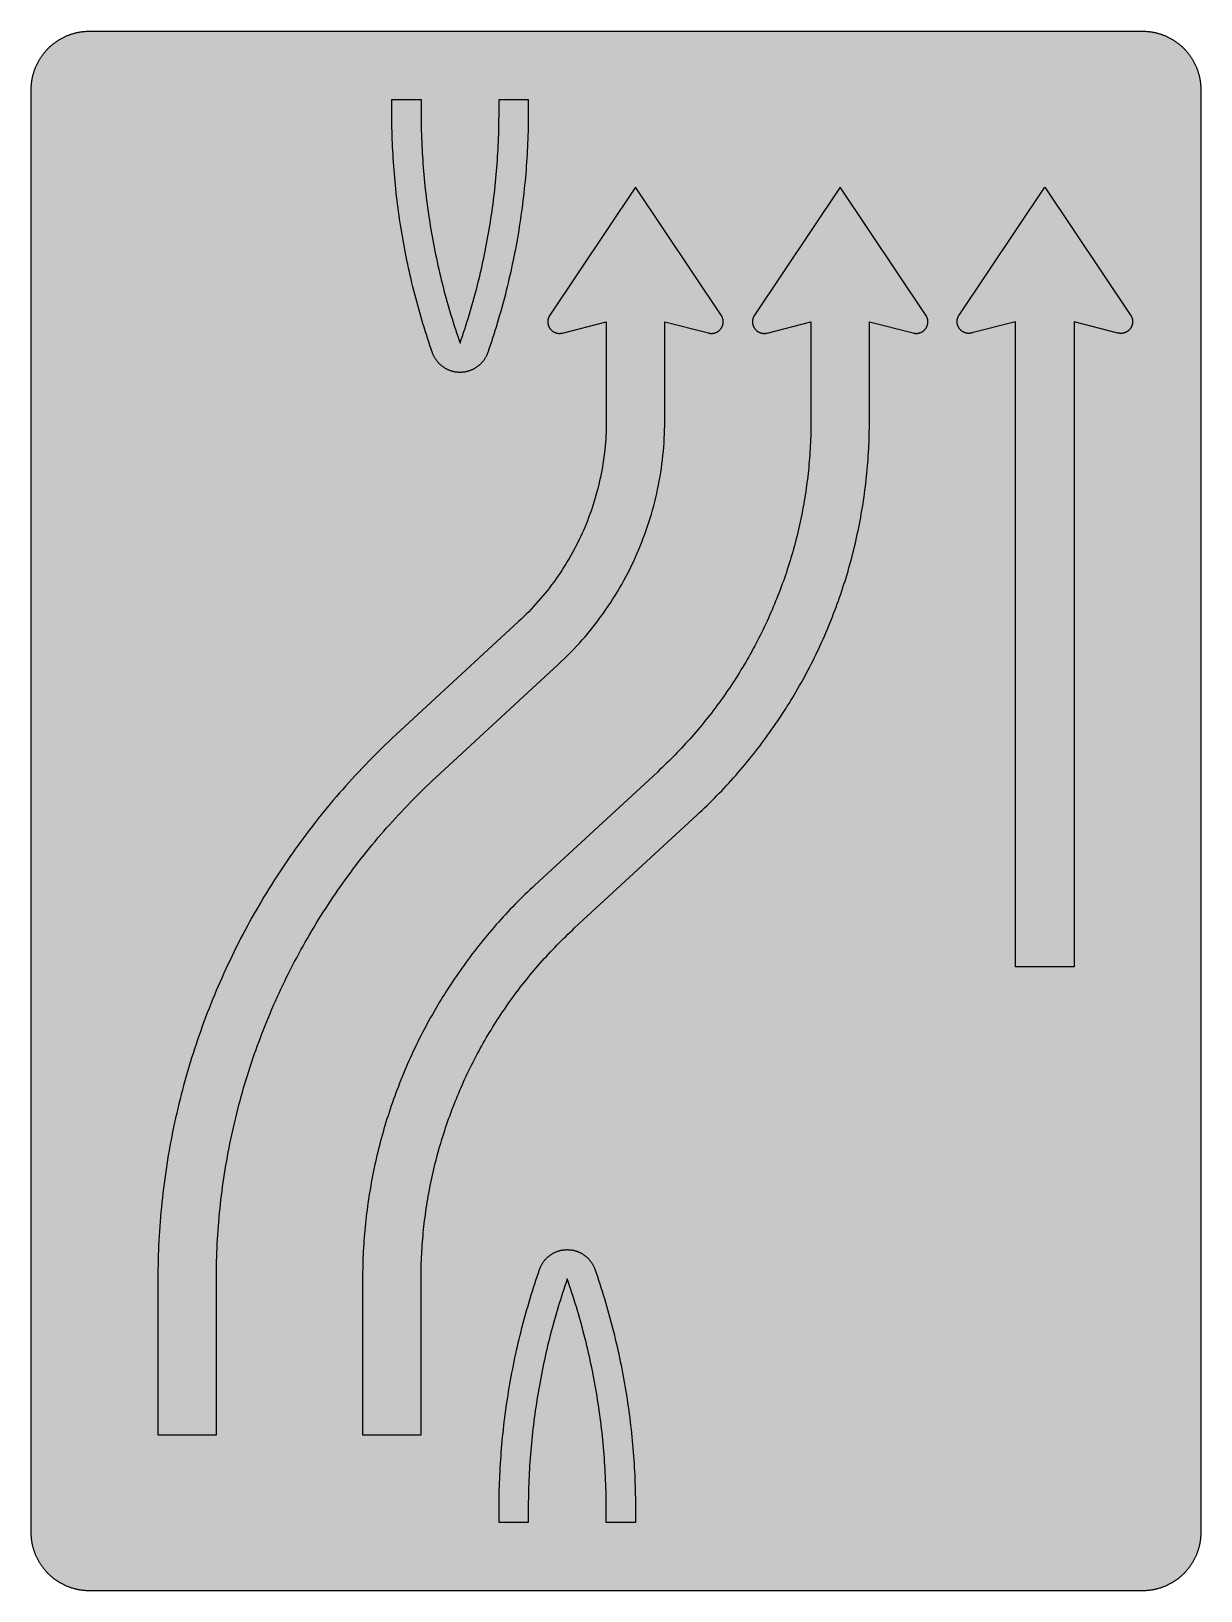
# Model space of a CAD drawing. Header units: millimetres. Extents: x 0 to 423, y 0 to 564.
import ezdxf

# ---------------------------------------------------------------- set-up
doc = ezdxf.new("R2010")
doc.units = ezdxf.units.MM

msp = doc.modelspace()

# ---------------------------------------------------------------- hatches: boundary and pattern name
for color, points in [(254, [(21.2189, 0.0537), (20.955, 0.0533), (20.6934, 0.0584), (20.4292, 0.066), (20.1676, 0.0787), (19.906, 0.094), (19.6469, 0.1118), (19.3853, 0.1321), (19.1262, 0.1549), (18.8671, 0.1829), (18.608, 0.2134), (18.349, 0.2464), (18.0924, 0.2845), (17.8359, 0.3251), (17.5793, 0.3683), (17.3253, 0.414), (17.0688, 0.4623), (16.8148, 0.5156), (16.5633, 0.5715), (16.3093, 0.6299), (16.0579, 0.6909), (15.809, 0.7544), (15.56, 0.823), (15.3111, 0.8941), (15.0622, 0.9677), (14.8158, 1.0439), (14.5694, 1.1227), (14.3256, 1.2065), (14.0818, 1.2903), (13.8379, 1.3792), (13.5966, 1.4707), (13.3579, 1.5672), (13.1191, 1.6637), (12.8803, 1.7628), (12.6441, 1.8669), (12.4079, 1.9736), (12.1742, 2.0803), (11.9405, 2.192), (11.7094, 2.3089), (11.4808, 2.4257), (11.2522, 2.5451), (11.0236, 2.6695), (10.7975, 2.794), (10.574, 2.9235), (10.3505, 3.0556), (10.1295, 3.1877), (9.9111, 3.3249), (9.6926, 3.4646), (9.4742, 3.6068), (9.2608, 3.7541), (9.0475, 3.9014), (8.8341, 4.0513), (8.6258, 4.2037), (8.4176, 4.3612), (8.2118, 4.5187), (8.0061, 4.6812), (7.8029, 4.8438), (7.6022, 5.0114), (7.4041, 5.1816), (7.206, 5.3518), (7.0129, 5.527), (6.8174, 5.7048), (6.6269, 5.8826), (6.4389, 6.0655), (6.2509, 6.2509), (6.0655, 6.4389), (5.8852, 6.6269), (5.7048, 6.8174), (5.527, 7.0104), (5.3518, 7.206), (5.1816, 7.4041), (5.0114, 7.6022), (4.8463, 7.8029), (4.6812, 8.0061), (4.5187, 8.2118), (4.3612, 8.4176), (4.2062, 8.6258), (4.0513, 8.8341), (3.9014, 9.0475), (3.7541, 9.2608), (3.6068, 9.4742), (3.4646, 9.6926), (3.3249, 9.9085), (3.1877, 10.1295), (3.0556, 10.3505), (2.9235, 10.574), (2.794, 10.7975), (2.6695, 11.0236), (2.5451, 11.2522), (2.4257, 11.4808), (2.3063, 11.7094), (2.192, 11.9405), (2.0803, 12.1742), (1.971, 12.4079), (1.8669, 12.6441), (1.7628, 12.8803), (1.6637, 13.1191), (1.5646, 13.3579), (1.4707, 13.5966), (1.3792, 13.8379), (1.2903, 14.0818), (1.2065, 14.3256), (1.1227, 14.5694), (1.0439, 14.8158), (0.9652, 15.0622), (0.8915, 15.3111), (0.823, 15.56), (0.7544, 15.809), (0.6883, 16.0604), (0.6274, 16.3119), (0.569, 16.5633), (0.5131, 16.8148), (0.4623, 17.0688), (0.4115, 17.3253), (0.3658, 17.5793), (0.3226, 17.8359), (0.2819, 18.0924), (0.2464, 18.3515), (0.2134, 18.608), (0.1829, 18.8671), (0.1549, 19.1262), (0.1295, 19.3878), (0.1092, 19.6469), (0.0914, 19.9085), (0.0762, 20.1701), (0.066, 20.4318), (0.0584, 20.6934), (0.0533, 20.955), (0.0508, 21.2192), (0.0522, 543.3314), (0.0533, 543.593), (0.0584, 543.8546), (0.066, 544.1188), (0.0762, 544.3804), (0.0914, 544.642), (0.1092, 544.9011), (0.1295, 545.1627), (0.1549, 545.4218), (0.1829, 545.6809), (0.2134, 545.94), (0.2464, 546.1991), (0.2819, 546.4556), (0.3226, 546.7121), (0.3658, 546.9687), (0.4115, 547.2227), (0.4623, 547.4792), (0.5131, 547.7332), (0.569, 547.9847), (0.6274, 548.2387), (0.6883, 548.4876), (0.7544, 548.7391), (0.823, 548.988), (0.8915, 549.2369), (0.9652, 549.4858), (1.0439, 549.7322), (1.1227, 549.9786), (1.2065, 550.2224), (1.2903, 550.4663), (1.3792, 550.7076), (1.4707, 550.9489), (1.5646, 551.1902), (1.6637, 551.4289), (1.7628, 551.6677), (1.8669, 551.9039), (1.971, 552.1401), (2.0803, 552.3738), (2.192, 552.6049), (2.3063, 552.8386), (2.4257, 553.0672), (2.5451, 553.2958), (2.6695, 553.5244), (2.794, 553.7505), (2.9235, 553.974), (3.0556, 554.1975), (3.1877, 554.4185), (3.3249, 554.6369), (3.4646, 554.8554), (3.6068, 555.0738), (3.7541, 555.2872), (3.9014, 555.5005), (4.0513, 555.7114), (4.2062, 555.9222), (4.3612, 556.1305), (4.5187, 556.3362), (4.6812, 556.5419), (4.8463, 556.7451), (5.0114, 556.9458), (5.1816, 557.1439), (5.3518, 557.342), (5.527, 557.5351), (5.7048, 557.7281), (5.8852, 557.9212), (6.0655, 558.1091), (6.2509, 558.2971), (6.4389, 558.4825), (6.6269, 558.6628), (6.8174, 558.8432), (7.0129, 559.021), (7.206, 559.1937), (7.4041, 559.3664), (7.6022, 559.5366), (7.8029, 559.7017), (8.0061, 559.8668), (8.2118, 560.0268), (8.4176, 560.1868), (8.6258, 560.3418), (8.8341, 560.4967), (9.0475, 560.6466), (9.2608, 560.7939), (9.4742, 560.9387), (9.6926, 561.0835), (9.9111, 561.2232), (10.1295, 561.3603), (10.3505, 561.4924), (10.574, 561.6245), (10.7975, 561.754), (11.0236, 561.8785), (11.2522, 562.0029), (11.4808, 562.1223), (11.7094, 562.2392), (11.9405, 562.356), (12.1742, 562.4678), (12.4079, 562.5744), (12.6441, 562.6811), (12.8803, 562.7853), (13.1191, 562.8843), (13.3579, 562.9834), (13.5966, 563.0774), (13.8379, 563.1688), (14.0818, 563.2577), (14.3256, 563.3415), (14.5694, 563.4253), (14.8158, 563.5041), (15.0622, 563.5803), (15.3111, 563.6539), (15.56, 563.7251), (15.809, 563.7936), (16.0579, 563.8571), (16.3093, 563.9206), (16.5633, 563.9791), (16.8148, 564.0349), (17.0688, 564.0857), (17.3253, 564.1365), (17.5793, 564.1823), (17.8359, 564.2254), (18.0924, 564.2635), (18.349, 564.3016), (18.608, 564.3347), (18.8671, 564.3651), (19.1262, 564.3931), (19.3853, 564.4185), (19.6469, 564.4388), (19.906, 564.4566), (20.1676, 564.4718), (20.4292, 564.482), (20.6934, 564.4896), (20.955, 564.4947), (21.2166, 564.4972), (402.2189, 564.4981), (402.4808, 564.4947), (402.7424, 564.4896), (403.0066, 564.482), (403.2682, 564.4718), (403.5298, 564.4566), (403.7889, 564.4388), (404.0505, 564.4185), (404.3096, 564.3931), (404.5687, 564.3651), (404.8277, 564.3347), (405.0868, 564.3016), (405.3434, 564.2635), (405.5999, 564.2254), (405.8564, 564.1823), (406.113, 564.1365), (406.367, 564.0857), (406.621, 564.0349), (406.875, 563.9791), (407.1264, 563.9206), (407.3779, 563.8571), (407.6268, 563.7936), (407.8783, 563.7251), (408.1272, 563.6539), (408.3736, 563.5803), (408.62, 563.5041), (408.8663, 563.4253), (409.1102, 563.3415), (409.354, 563.2577), (409.5979, 563.1688), (409.8392, 563.0774), (410.0805, 562.9834), (410.3192, 562.8843), (410.5554, 562.7853), (410.7942, 562.6811), (411.0279, 562.5744), (411.2616, 562.4678), (411.4952, 562.356), (411.7264, 562.2392), (411.9575, 562.1223), (412.1861, 562.0029), (412.4122, 561.8785), (412.6382, 561.754), (412.8643, 561.6245), (413.0853, 561.4924), (413.3063, 561.3603), (413.5272, 561.2232), (413.7457, 561.0835), (413.9616, 560.9387), (414.1775, 560.7939), (414.3908, 560.6466), (414.6017, 560.4967), (414.8125, 560.3418), (415.0208, 560.1868), (415.2265, 560.0268), (415.4297, 559.8668), (415.6329, 559.7017), (415.8336, 559.5366), (416.0342, 559.3664), (416.2298, 559.1937), (416.4254, 559.021), (416.6184, 558.8432), (416.8089, 558.6628), (416.9994, 558.4825), (417.1848, 558.2971), (417.3703, 558.1091), (417.5531, 557.9212), (417.7335, 557.7281), (417.9087, 557.5351), (418.084, 557.342), (418.2567, 557.1439), (418.4244, 556.9458), (418.592, 556.7451), (418.7546, 556.5419), (418.9171, 556.3362), (419.0746, 556.1305), (419.2321, 555.9222), (419.3845, 555.7114), (419.5369, 555.5005), (419.6842, 555.2872), (419.829, 555.0738), (419.9712, 554.8554), (420.1109, 554.6369), (420.2481, 554.4185), (420.3827, 554.1975), (420.5148, 553.974), (420.6418, 553.7505), (420.7688, 553.5244), (420.8907, 553.2958), (421.0126, 553.0672), (421.1295, 552.8386), (421.2438, 552.6049), (421.3555, 552.3738), (421.4647, 552.1401), (421.5689, 551.9039), (421.673, 551.6677), (421.7746, 551.4289), (421.8711, 551.1902), (421.9651, 550.9489), (422.0566, 550.7076), (422.1455, 550.4663), (422.2318, 550.2224), (422.3131, 549.9786), (422.3918, 549.7322), (422.4706, 549.4858), (422.5442, 549.2369), (422.6128, 548.988), (422.6814, 548.7391), (422.7449, 548.4876), (422.8084, 548.2387), (422.8668, 547.9847), (422.9227, 547.7332), (422.9735, 547.4792), (423.0243, 547.2227), (423.07, 546.9687), (423.1132, 546.7121), (423.1513, 546.4556), (423.1894, 546.1991), (423.2224, 545.94), (423.2529, 545.6809), (423.2808, 545.4218), (423.3037, 545.1627), (423.3266, 544.9011), (423.3443, 544.642), (423.357, 544.3804), (423.3697, 544.1188), (423.3774, 543.8546), (423.3824, 543.593), (423.385, 543.3314), (423.3855, 21.2203), (423.3824, 20.955), (423.3774, 20.6934), (423.3697, 20.4318), (423.357, 20.1701), (423.3443, 19.9085), (423.3266, 19.6469), (423.3037, 19.3878), (423.2808, 19.1262), (423.2529, 18.8671), (423.2224, 18.608), (423.1894, 18.3515), (423.1513, 18.0924), (423.1132, 17.8359), (423.07, 17.5793), (423.0243, 17.3253), (422.9735, 17.0688), (422.9227, 16.8148), (422.8668, 16.5633), (422.8084, 16.3119), (422.7449, 16.0604), (422.6814, 15.809), (422.6128, 15.56), (422.5442, 15.3111), (422.4706, 15.0622), (422.3918, 14.8158), (422.3131, 14.5694), (422.2318, 14.3256), (422.1455, 14.0818), (422.0566, 13.8379), (421.9651, 13.5966), (421.8711, 13.3579), (421.7746, 13.1191), (421.673, 12.8803), (421.5689, 12.6441), (421.4647, 12.4079), (421.3555, 12.1742), (421.2438, 11.9405), (421.1295, 11.7094), (421.0126, 11.4808), (420.8907, 11.2522), (420.7688, 11.0236), (420.6418, 10.7975), (420.5148, 10.574), (420.3827, 10.3505), (420.2481, 10.1295), (420.1109, 9.9085), (419.9712, 9.6926), (419.829, 9.4742), (419.6842, 9.2608), (419.5369, 9.0475), (419.3845, 8.8341), (419.2321, 8.6258), (419.0746, 8.4176), (418.9171, 8.2118), (418.7546, 8.0061), (418.592, 7.8029), (418.4244, 7.6022), (418.2567, 7.4041), (418.084, 7.206), (417.9087, 7.0104), (417.7335, 6.8174), (417.5531, 6.6269), (417.3703, 6.4389), (417.1848, 6.2509), (416.9994, 6.0655), (416.8089, 5.8826), (416.6184, 5.7048), (416.4254, 5.527), (416.2298, 5.3518), (416.0342, 5.1816), (415.8336, 5.0114), (415.6329, 4.8438), (415.4297, 4.6812), (415.2265, 4.5187), (415.0208, 4.3612), (414.8125, 4.2037), (414.6017, 4.0513), (414.3908, 3.9014), (414.1775, 3.7541), (413.9616, 3.6068), (413.7457, 3.4646), (413.5272, 3.3249), (413.3063, 3.1877), (413.0853, 3.0556), (412.8643, 2.9235), (412.6382, 2.794), (412.4122, 2.6695), (412.1861, 2.5451), (411.9575, 2.4257), (411.7264, 2.3089), (411.4952, 2.192), (411.2616, 2.0803), (411.0279, 1.9736), (410.7942, 1.8669), (410.5554, 1.7628), (410.3192, 1.6637), (410.0805, 1.5672), (409.8392, 1.4707), (409.5979, 1.3792), (409.354, 1.2903), (409.1102, 1.2065), (408.8663, 1.1227), (408.62, 1.0439), (408.3736, 0.9677), (408.1272, 0.8941), (407.8783, 0.823), (407.6268, 0.7544), (407.3779, 0.6909), (407.1264, 0.6299), (406.875, 0.5715), (406.621, 0.5156), (406.367, 0.4623), (406.113, 0.414), (405.8564, 0.3683), (405.5999, 0.3251), (405.3434, 0.2845), (405.0868, 0.2464), (404.8277, 0.2134), (404.5687, 0.1829), (404.3096, 0.1549), (404.0505, 0.1321), (403.7889, 0.1118), (403.5298, 0.094), (403.2682, 0.0787), (403.0066, 0.066), (402.7424, 0.0584), (402.4808, 0.0533), (402.2166, 0.0533)]), (59, [(169.3855, 539.8036), (179.9689, 539.8036), (179.9689, 535.0905), (179.9641, 533.7023), (179.9539, 532.3154), (179.9361, 530.9286), (179.9082, 529.5417), (179.8777, 528.1549), (179.8371, 526.7706), (179.7888, 525.3838), (179.7355, 523.9995), (179.6745, 522.6152), (179.6034, 521.2309), (179.5272, 519.8491), (179.4459, 518.4673), (179.3545, 517.0856), (179.2554, 515.7038), (179.1513, 514.3246), (179.0395, 512.9454), (178.9201, 511.5662), (178.7931, 510.1869), (178.6585, 508.8103), (178.5188, 507.4336), (178.3715, 506.0569), (178.214, 504.6828), (178.0515, 503.3086), (177.8838, 501.937), (177.706, 500.5654), (177.5206, 499.1938), (177.3301, 497.8248), (177.132, 496.4557), (176.9262, 495.0892), (176.7129, 493.7227), (176.4944, 492.3561), (176.2684, 490.9922), (176.0322, 489.6282), (175.7934, 488.2667), (175.5445, 486.9078), (175.2879, 485.5489), (175.0263, 484.19), (174.7571, 482.8337), (174.4802, 481.4773), (174.1957, 480.1235), (173.9062, 478.7722), (173.6065, 477.4209), (173.3017, 476.0722), (172.9892, 474.7235), (172.6717, 473.3773), (172.3441, 472.0336), (172.0113, 470.6899), (171.671, 469.3488), (171.323, 468.0077), (170.9699, 466.6717), (170.6067, 465.3331), (170.2384, 463.9996), (169.8625, 462.6661), (169.4815, 461.3351), (169.0903, 460.0067), (168.6941, 458.6783), (168.2902, 457.3524), (167.8813, 456.0291), (167.4622, 454.7083), (167.038, 453.3875), (166.6062, 452.0692), (166.1668, 450.7535), (165.7223, 449.4403), (165.2702, 448.1271), (165.1991, 447.929), (165.1229, 447.7334), (165.0441, 447.5404), (164.9628, 447.3473), (164.8765, 447.1568), (164.7876, 446.9689), (164.6961, 446.7835), (164.5996, 446.6006), (164.5006, 446.4202), (164.3964, 446.2424), (164.2923, 446.0672), (164.1831, 445.8919), (164.0713, 445.7217), (163.9545, 445.5541), (163.8376, 445.3865), (163.7157, 445.2239), (163.5912, 445.0639), (163.4642, 444.9039), (163.3347, 444.7489), (163.2026, 444.5965), (163.0655, 444.4441), (162.9283, 444.2968), (162.7861, 444.152), (162.6438, 444.0123), (162.4965, 443.8726), (162.3492, 443.7355), (162.1968, 443.6034), (162.0444, 443.4713), (161.8869, 443.3443), (161.7294, 443.2198), (161.5694, 443.1005), (161.4043, 442.9811), (161.2392, 442.8668), (161.0716, 442.755), (160.9039, 442.6458), (160.7312, 442.5391), (160.5585, 442.4375), (160.3832, 442.3385), (160.2054, 442.2419), (160.0251, 442.1505), (159.8447, 442.0616), (159.6619, 441.9752), (159.4764, 441.894), (159.2885, 441.8152), (159.1005, 441.739), (158.9126, 441.6679), (158.7195, 441.6019), (158.5265, 441.5358), (158.3334, 441.4749), (158.1379, 441.419), (157.9397, 441.3656), (157.7416, 441.3148), (157.541, 441.2691), (157.3403, 441.2285), (157.1396, 441.1904), (156.9364, 441.1548), (156.7307, 441.1243), (156.525, 441.0989), (156.3192, 441.0761), (156.1109, 441.0583), (155.9027, 441.0431), (155.6944, 441.0329), (155.4836, 441.0278), (155.2727, 441.0253), (155.0619, 441.0278), (154.8536, 441.0329), (154.6428, 441.0431), (154.4345, 441.0583), (154.2288, 441.0761), (154.0205, 441.0989), (153.8148, 441.1243), (153.6116, 441.1548), (153.4084, 441.1904), (153.2052, 441.2285), (153.0045, 441.2691), (152.8064, 441.3148), (152.6057, 441.3656), (152.4102, 441.419), (152.2146, 441.4749), (152.019, 441.5358), (151.826, 441.6019), (151.6355, 441.6679), (151.445, 441.739), (151.257, 441.8152), (151.0716, 441.894), (150.8862, 441.9752), (150.7033, 442.0616), (150.5229, 442.1505), (150.3426, 442.2419), (150.1648, 442.3385), (149.9895, 442.4375), (149.8168, 442.5391), (149.6441, 442.6458), (149.4739, 442.755), (149.3063, 442.8668), (149.1412, 442.9811), (148.9786, 443.1005), (148.8186, 443.2198), (148.6611, 443.3443), (148.5036, 443.4713), (148.3512, 443.6034), (148.1988, 443.7355), (148.049, 443.8726), (147.9042, 444.0123), (147.7594, 444.152), (147.6197, 444.2968), (147.48, 444.4441), (147.3454, 444.5965), (147.2133, 444.7489), (147.0838, 444.9039), (146.9542, 445.0639), (146.8323, 445.2239), (146.7104, 445.3865), (146.591, 445.5541), (146.4767, 445.7217), (146.365, 445.8919), (146.2557, 446.0672), (146.1491, 446.2424), (146.0475, 446.4202), (145.9484, 446.6006), (145.8519, 446.7835), (145.7604, 446.9689), (145.6715, 447.1568), (145.5852, 447.3473), (145.5039, 447.5404), (145.4252, 447.7334), (145.349, 447.929), (145.2778, 448.1271), (144.8257, 449.4403), (144.3812, 450.7535), (143.9418, 452.0692), (143.51, 453.3875), (143.0858, 454.7083), (142.6667, 456.0291), (142.2578, 457.3524), (141.8539, 458.6783), (141.4551, 460.0067), (141.0665, 461.3351), (140.683, 462.6661), (140.3096, 463.9996), (139.9388, 465.3331), (139.5781, 466.6717), (139.225, 468.0077), (138.877, 469.3488), (138.5367, 470.6899), (138.2039, 472.0336), (137.8763, 473.3773), (137.5562, 474.7235), (137.2464, 476.0722), (136.939, 477.4209), (136.6418, 478.7722), (136.3523, 480.1235), (136.0678, 481.4773), (135.7909, 482.8337), (135.5217, 484.19), (135.2575, 485.5489), (135.0035, 486.9078), (134.7546, 488.2667), (134.5133, 489.6282), (134.2796, 490.9922), (134.0536, 492.3561), (133.8326, 493.7227), (133.6192, 495.0892), (133.4135, 496.4557), (133.2154, 497.8248), (133.0249, 499.1938), (132.842, 500.5654), (132.6642, 501.937), (132.494, 503.3086), (132.3315, 504.6828), (132.1765, 506.0569), (132.0292, 507.4336), (131.887, 508.8103), (131.7523, 510.1869), (131.6279, 511.5662), (131.506, 512.9454), (131.3942, 514.3246), (131.2901, 515.7038), (131.191, 517.0856), (131.1021, 518.4673), (131.0183, 519.8491), (130.9421, 521.2309), (130.8735, 522.6152), (130.81, 523.9995), (130.7567, 525.3838), (130.7084, 526.7706), (130.6703, 528.1549), (130.6373, 529.5417), (130.6119, 530.9286), (130.5941, 532.3154), (130.5814, 533.7023), (130.5789, 535.0891), (130.58, 539.8036), (141.1633, 539.8036), (141.1633, 535.0905), (141.1656, 533.7581), (141.1757, 532.4246), (141.1935, 531.0937), (141.2189, 529.7627), (141.2494, 528.4318), (141.2875, 527.1033), (141.3332, 525.7724), (141.3866, 524.444), (141.445, 523.1155), (141.511, 521.7871), (141.5847, 520.4587), (141.6634, 519.1328), (141.7498, 517.8044), (141.8438, 516.4785), (141.9454, 515.1552), (142.0546, 513.8293), (142.1689, 512.506), (142.2908, 511.1826), (142.4178, 509.8618), (142.5524, 508.541), (142.6972, 507.2202), (142.8445, 505.8994), (143.002, 504.5812), (143.1646, 503.2629), (143.3347, 501.9472), (143.51, 500.6289), (143.6954, 499.3157), (143.8859, 498), (144.0815, 496.6894), (144.2872, 495.3762), (144.4981, 494.0656), (144.714, 492.7549), (144.94, 491.4468), (145.1712, 490.1413), (145.4099, 488.8332), (145.6538, 487.5301), (145.9078, 486.2271), (146.1668, 484.9241), (146.431, 483.6236), (146.7028, 482.3231), (146.9822, 481.0252), (147.2692, 479.7273), (147.5613, 478.4319), (147.861, 477.139), (148.1684, 475.8461), (148.4808, 474.5558), (148.8008, 473.2655), (149.1285, 471.9777), (149.4612, 470.6925), (149.8016, 469.4072), (150.1496, 468.1245), (150.5026, 466.8418), (150.8633, 465.5642), (151.2316, 464.2841), (151.605, 463.009), (151.986, 461.7339), (152.3721, 460.4614), (152.7658, 459.1914), (153.1671, 457.9214), (153.576, 456.6564), (153.99, 455.389), (154.4117, 454.1266), (154.8384, 452.8668), (155.2727, 451.6069), (155.2744, 451.6092), (155.7071, 452.8668), (156.1363, 454.1291), (156.5554, 455.3915), (156.972, 456.6564), (157.3784, 457.9239), (157.7797, 459.1914), (158.1734, 460.4639), (158.562, 461.7364), (158.943, 463.009), (159.3164, 464.2866), (159.6847, 465.5642), (160.0454, 466.8444), (160.3985, 468.1245), (160.7464, 469.4072), (161.0868, 470.6925), (161.4195, 471.9777), (161.7447, 473.2655), (162.0647, 474.5558), (162.3797, 475.8461), (162.6845, 477.139), (162.9842, 478.4344), (163.2788, 479.7298), (163.5633, 481.0252), (163.8427, 482.3231), (164.117, 483.6236), (164.3812, 484.9241), (164.6403, 486.2271), (164.8917, 487.5301), (165.1381, 488.8357), (165.3769, 490.1413), (165.608, 491.4468), (165.8315, 492.7575), (166.05, 494.0656), (166.2608, 495.3762), (166.464, 496.6894), (166.6621, 498), (166.8526, 499.3157), (167.0355, 500.6289), (167.2133, 501.9472), (167.3835, 503.2629), (167.546, 504.5812), (167.701, 505.8994), (167.8508, 507.2202), (167.9931, 508.541), (168.1277, 509.8618), (168.2572, 511.1826), (168.3791, 512.506), (168.4934, 513.8293), (168.6001, 515.1552), (168.7017, 516.4785), (168.7957, 517.8044), (168.8821, 519.1328), (168.9633, 520.4587), (169.0345, 521.7871), (169.103, 523.1155), (169.1615, 524.444), (169.2123, 525.7724), (169.258, 527.1033), (169.2961, 528.4318), (169.3291, 529.7627), (169.352, 531.0937), (169.3697, 532.4246), (169.3799, 533.7581), (169.385, 535.0891)]), (59, [(229.3578, 459.3703), (245.2328, 455.2703), (245.2472, 455.2645), (245.2649, 455.262), (245.2802, 455.2569), (245.2954, 455.2518), (245.3132, 455.2493), (245.3284, 455.2442), (245.3462, 455.2417), (245.3615, 455.2366), (245.3792, 455.234), (245.3945, 455.2315), (245.4097, 455.2264), (245.4275, 455.2239), (245.4427, 455.2213), (245.4605, 455.2163), (245.4758, 455.2137), (245.4935, 455.2112), (245.5088, 455.2086), (245.5266, 455.2036), (245.5418, 455.201), (245.5596, 455.1985), (245.5748, 455.1959), (245.5926, 455.1934), (245.6078, 455.1909), (245.6256, 455.1883), (245.6409, 455.1858), (245.6586, 455.1832), (245.6739, 455.1807), (245.6917, 455.1782), (245.7069, 455.1756), (245.7247, 455.1731), (245.7399, 455.1705), (245.7577, 455.168), (245.7729, 455.168), (245.7907, 455.1655), (245.806, 455.1629), (245.8237, 455.1604), (245.839, 455.1604), (245.8568, 455.1578), (245.872, 455.1553), (245.8898, 455.1553), (245.905, 455.1528), (245.9228, 455.1502), (245.9406, 455.1502), (245.9558, 455.1477), (245.9736, 455.1477), (245.9888, 455.1451), (246.0066, 455.1451), (246.0219, 455.1451), (246.0396, 455.1426), (246.0549, 455.1426), (246.0727, 455.1401), (246.0904, 455.1401), (246.1057, 455.1401), (246.1235, 455.1401), (246.1387, 455.1375), (246.1565, 455.1375), (246.1717, 455.1375), (246.1895, 455.1375), (246.2073, 455.1375), (246.2225, 455.135), (246.2403, 455.135), (246.2555, 455.135), (246.2733, 455.135), (246.2911, 455.135), (246.4003, 455.1375), (246.507, 455.1401), (246.6162, 455.1477), (246.7229, 455.1578), (246.8296, 455.1705), (246.9337, 455.1832), (247.0404, 455.201), (247.142, 455.2213), (247.2461, 455.2442), (247.3477, 455.2696), (247.4493, 455.295), (247.5484, 455.3255), (247.6475, 455.3585), (247.7465, 455.3915), (247.843, 455.4296), (247.937, 455.4677), (248.031, 455.5084), (248.125, 455.5541), (248.2164, 455.5998), (248.3079, 455.6455), (248.3968, 455.6963), (248.4857, 455.7497), (248.572, 455.803), (248.6558, 455.8589), (248.7397, 455.9173), (248.8235, 455.9757), (248.9048, 456.0392), (248.9835, 456.1027), (249.0597, 456.1688), (249.1359, 456.2348), (249.2096, 456.3034), (249.2832, 456.3745), (249.3543, 456.4482), (249.4229, 456.5218), (249.4915, 456.598), (249.5575, 456.6768), (249.621, 456.7555), (249.682, 456.8368), (249.743, 456.9181), (249.8014, 457.0019), (249.8573, 457.0882), (249.9106, 457.1746), (249.9614, 457.261), (250.0122, 457.3499), (250.0605, 457.4413), (250.1062, 457.5327), (250.1494, 457.6267), (250.19, 457.7207), (250.2306, 457.8172), (250.2662, 457.9137), (250.3018, 458.0103), (250.3322, 458.1093), (250.3627, 458.2109), (250.3907, 458.31), (250.4161, 458.4116), (250.4364, 458.5157), (250.4567, 458.6199), (250.4745, 458.724), (250.4897, 458.8307), (250.5024, 458.9374), (250.51, 459.044), (250.5177, 459.1507), (250.5227, 459.2599), (250.5227, 459.3692), (250.5227, 459.4073), (250.5227, 459.4479), (250.5227, 459.486), (250.5202, 459.5266), (250.5177, 459.5647), (250.5177, 459.6054), (250.5151, 459.6435), (250.5126, 459.6816), (250.5075, 459.7222), (250.505, 459.7603), (250.5024, 459.7984), (250.4973, 459.8365), (250.4923, 459.8772), (250.4872, 459.9153), (250.4821, 459.9534), (250.477, 459.9915), (250.4719, 460.0321), (250.4643, 460.0702), (250.4592, 460.1083), (250.4516, 460.1464), (250.444, 460.1845), (250.4364, 460.2226), (250.4288, 460.2607), (250.4211, 460.2988), (250.411, 460.3369), (250.4034, 460.375), (250.3932, 460.4131), (250.383, 460.4487), (250.3729, 460.4868), (250.3627, 460.5249), (250.3526, 460.563), (250.3399, 460.5985), (250.3297, 460.6366), (250.317, 460.6722), (250.3043, 460.7103), (250.2941, 460.7484), (250.2789, 460.7839), (250.2662, 460.8195), (250.2535, 460.8576), (250.2408, 460.8932), (250.2256, 460.9287), (250.2103, 460.9668), (250.1951, 461.0024), (250.1798, 461.0379), (250.1646, 461.0735), (250.1494, 461.1091), (250.1341, 461.1446), (250.1163, 461.1802), (250.1011, 461.2157), (250.0833, 461.2488), (250.0655, 461.2843), (250.0478, 461.3199), (250.03, 461.3529), (250.0097, 461.3885), (249.9919, 461.424), (249.9741, 461.457), (249.9538, 461.4901), (249.9335, 461.5256), (249.9131, 461.5586), (249.8928, 461.5917), (249.8725, 461.6247), (249.8522, 461.6577), (249.8293, 461.6907), (249.809, 461.7237), (218.7744, 508.0536), (187.7413, 461.7251), (187.7187, 461.6907), (187.6958, 461.6577), (187.6755, 461.6247), (187.6552, 461.5917), (187.6349, 461.5586), (187.6146, 461.5256), (187.5942, 461.4901), (187.5739, 461.457), (187.5561, 461.424), (187.5358, 461.3885), (187.518, 461.3529), (187.5003, 461.3199), (187.4825, 461.2843), (187.4647, 461.2488), (187.4469, 461.2157), (187.4317, 461.1802), (187.4139, 461.1446), (187.3987, 461.1091), (187.3834, 461.0735), (187.3656, 461.0379), (187.3504, 461.0024), (187.3377, 460.9668), (187.3225, 460.9287), (187.3072, 460.8932), (187.2945, 460.8576), (187.2793, 460.8195), (187.2666, 460.7839), (187.2539, 460.7484), (187.2412, 460.7103), (187.2285, 460.6722), (187.2183, 460.6366), (187.2056, 460.5985), (187.1955, 460.563), (187.1853, 460.5249), (187.1751, 460.4868), (187.165, 460.4487), (187.1548, 460.4131), (187.1447, 460.375), (187.1345, 460.3369), (187.1269, 460.2988), (187.1193, 460.2607), (187.1091, 460.2226), (187.1015, 460.1845), (187.0964, 460.1464), (187.0888, 460.1083), (187.0812, 460.0702), (187.0761, 460.0321), (187.0685, 459.9915), (187.0634, 459.9534), (187.0583, 459.9153), (187.0532, 459.8772), (187.0481, 459.8365), (187.0456, 459.7984), (187.0405, 459.7603), (187.038, 459.7222), (187.0354, 459.6816), (187.0329, 459.6435), (187.0304, 459.6054), (187.0278, 459.5647), (187.0253, 459.5266), (187.0253, 459.486), (187.0227, 459.4479), (187.0227, 459.4073), (187.0227, 459.3692), (187.0253, 459.2599), (187.0278, 459.1507), (187.0354, 459.044), (187.0456, 458.9374), (187.0583, 458.8307), (187.071, 458.724), (187.0888, 458.6199), (187.1091, 458.5157), (187.132, 458.4116), (187.1574, 458.31), (187.1828, 458.2109), (187.2132, 458.1093), (187.2463, 458.0103), (187.2793, 457.9137), (187.3174, 457.8172), (187.3555, 457.7207), (187.3961, 457.6267), (187.4418, 457.5327), (187.4876, 457.4413), (187.5333, 457.3499), (187.5841, 457.261), (187.6374, 457.1746), (187.6908, 457.0882), (187.7466, 457.0019), (187.8051, 456.9181), (187.8635, 456.8368), (187.927, 456.7555), (187.9905, 456.6768), (188.0565, 456.598), (188.1226, 456.5218), (188.1937, 456.4482), (188.2623, 456.3745), (188.3359, 456.3034), (188.4096, 456.2348), (188.4858, 456.1688), (188.5645, 456.1027), (188.6433, 456.0392), (188.7245, 455.9757), (188.8058, 455.9173), (188.8896, 455.8589), (188.976, 455.803), (189.0624, 455.7497), (189.1487, 455.6963), (189.2402, 455.6455), (189.3291, 455.5998), (189.4205, 455.5541), (189.5145, 455.5084), (189.6085, 455.4677), (189.705, 455.4296), (189.8015, 455.3915), (189.898, 455.3585), (189.9971, 455.3255), (190.0987, 455.295), (190.1977, 455.2696), (190.3019, 455.2442), (190.4035, 455.2213), (190.5076, 455.201), (190.6118, 455.1832), (190.7184, 455.1705), (190.8226, 455.1578), (190.9318, 455.1477), (191.0385, 455.1401), (191.1477, 455.1375), (191.2569, 455.135), (191.2722, 455.135), (191.2899, 455.135), (191.3077, 455.135), (191.323, 455.135), (191.3407, 455.1375), (191.356, 455.1375), (191.3738, 455.1375), (191.3915, 455.1375), (191.4068, 455.1375), (191.4246, 455.1401), (191.4398, 455.1401), (191.4576, 455.1401), (191.4754, 455.1401), (191.4906, 455.1426), (191.5084, 455.1426), (191.5236, 455.1451), (191.5414, 455.1451), (191.5592, 455.1451), (191.5744, 455.1477), (191.5922, 455.1477), (191.6074, 455.1502), (191.6252, 455.1502), (191.6405, 455.1528), (191.6582, 455.1553), (191.6735, 455.1553), (191.6913, 455.1578), (191.709, 455.1604), (191.7243, 455.1604), (191.7421, 455.1629), (191.7573, 455.1655), (191.7751, 455.168), (191.7903, 455.168), (191.8081, 455.1705), (191.8233, 455.1731), (191.8411, 455.1756), (191.8564, 455.1782), (191.8741, 455.1807), (191.8894, 455.1832), (191.9072, 455.1858), (191.9224, 455.1883), (191.9402, 455.1909), (191.9554, 455.1934), (191.9732, 455.1959), (191.9884, 455.1985), (192.0062, 455.201), (192.0215, 455.2036), (192.0392, 455.2086), (192.0545, 455.2112), (192.0697, 455.2137), (192.0875, 455.2163), (192.1027, 455.2213), (192.1205, 455.2239), (192.1358, 455.2264), (192.1535, 455.2315), (192.1688, 455.234), (192.184, 455.2366), (192.2018, 455.2417), (192.217, 455.2442), (192.2348, 455.2493), (192.2501, 455.2518), (192.2653, 455.2569), (192.2831, 455.262), (192.2983, 455.2645), (192.3161, 455.2696), (208.1911, 459.3703), (208.1911, 423.387), (208.1809, 422.0947), (208.1555, 420.8043), (208.1149, 419.5191), (208.0565, 418.2339), (207.9803, 416.9512), (207.8888, 415.671), (207.7796, 414.3959), (207.6552, 413.1208), (207.5155, 411.8483), (207.358, 410.5808), (207.1827, 409.3159), (206.9948, 408.0561), (206.7865, 406.7988), (206.5655, 405.544), (206.3267, 404.2943), (206.0753, 403.0472), (205.8035, 401.8051), (205.519, 400.5682), (205.2168, 399.3337), (204.9018, 398.1069), (204.5691, 396.8826), (204.2211, 395.6634), (203.8579, 394.4493), (203.4794, 393.2403), (203.0832, 392.0388), (202.6742, 390.84), (202.25, 389.6487), (201.8106, 388.46), (201.356, 387.2814), (200.8861, 386.1054), (200.4009, 384.937), (199.9005, 383.7762), (199.3849, 382.6205), (198.8566, 381.4699), (198.313, 380.3294), (197.7542, 379.1941), (197.1802, 378.0663), (196.5935, 376.9462), (195.9915, 375.8311), (195.3743, 374.7262), (194.7418, 373.6264), (194.0966, 372.5367), (193.4388, 371.4547), (192.7657, 370.3803), (192.0773, 369.3135), (191.3763, 368.2568), (190.66, 367.2053), (189.931, 366.1664), (189.1868, 365.1326), (188.4299, 364.1115), (187.6603, 363.0981), (186.8754, 362.0922), (186.0779, 361.0966), (185.2651, 360.111), (184.4421, 359.1357), (183.6039, 358.1705), (182.753, 357.2154), (181.8869, 356.268), (181.0106, 355.3333), (180.119, 354.4087), (179.2148, 353.4918), (178.2978, 352.5901), (177.3682, 351.696), (176.4259, 350.8146), (132.1375, 309.9192), (130.8659, 308.737), (129.6035, 307.5483), (128.3487, 306.3519), (127.1041, 305.148), (125.8646, 303.9364), (124.6353, 302.7172), (123.4135, 301.4904), (122.1994, 300.2559), (120.9954, 299.0139), (119.7991, 297.7642), (118.6104, 296.5069), (117.4318, 295.2445), (116.2583, 293.972), (115.0976, 292.6944), (113.9419, 291.4091), (112.7963, 290.1137), (111.6584, 288.8132), (110.5306, 287.5077), (109.408, 286.192), (108.298, 284.8712), (107.1956, 283.5427), (106.1009, 282.2067), (105.0138, 280.8656), (103.9368, 279.5168), (102.87, 278.1605), (101.8108, 276.7965), (100.7618, 275.4274), (99.7204, 274.0533), (98.6866, 272.669), (97.663, 271.2796), (96.6495, 269.8852), (95.6437, 268.4831), (94.6455, 267.0734), (93.66, 265.6586), (92.6821, 264.2387), (91.7118, 262.8087), (90.7517, 261.3762), (89.8017, 259.936), (88.8594, 258.4907), (87.9272, 257.0378), (87.0052, 255.5773), (86.0908, 254.1143), (85.1865, 252.6436), (84.2924, 251.1654), (83.406, 249.6845), (82.5297, 248.1961), (81.6635, 246.7026), (80.805, 245.2014), (79.9592, 243.6952), (79.121, 242.1839), (78.293, 240.6675), (77.4751, 239.1435), (76.6648, 237.617), (75.8647, 236.0828), (75.0748, 234.5436), (74.295, 232.9993), (73.5254, 231.4499), (72.7659, 229.8929), (72.0166, 228.3333), (71.2749, 226.7661), (70.5434, 225.1964), (69.8246, 223.6191), (69.1134, 222.0366), (68.4124, 220.4517), (67.7215, 218.8591), (67.0433, 217.2665), (66.3727, 215.6663), (65.7149, 214.0636), (65.0672, 212.4583), (64.4296, 210.8479), (63.8023, 209.235), (63.185, 207.6171), (62.5805, 205.9965), (61.9836, 204.3709), (61.3994, 202.7428), (60.8254, 201.1121), (60.264, 199.4789), (59.7103, 197.8406), (59.1693, 196.1998), (58.6359, 194.5564), (58.1152, 192.9079), (57.6072, 191.2569), (57.1068, 189.6034), (56.6191, 187.9473), (56.1416, 186.2887), (55.6743, 184.6275), (55.2171, 182.9613), (54.7726, 181.295), (54.3382, 179.6237), (53.914, 177.9524), (53.5, 176.276), (53.0987, 174.5971), (52.7075, 172.9181), (52.3265, 171.2341), (51.9557, 169.5501), (51.5976, 167.861), (51.2496, 166.1719), (50.9118, 164.4777), (50.5866, 162.7835), (50.2717, 161.0893), (49.9669, 159.3901), (49.6722, 157.6883), (49.3903, 155.9865), (49.1185, 154.2821), (48.8594, 152.5753), (48.608, 150.8684), (48.3692, 149.159), (48.1432, 147.447), (47.9247, 145.7325), (47.719, 144.018), (47.5259, 142.301), (47.3405, 140.5839), (47.1678, 138.8643), (47.0078, 137.1448), (46.8554, 135.4226), (46.7182, 133.7005), (46.5887, 131.9759), (46.4718, 130.2487), (46.3652, 128.524), (46.2712, 126.7943), (46.1874, 125.0671), (46.1137, 123.3373), (46.0527, 121.605), (46.0019, 119.8753), (45.9613, 118.143), (45.9334, 116.4082), (45.9181, 114.6759), (45.913, 112.9411), (45.9133, 56.4981), (67.08, 56.4981), (67.08, 112.9425), (67.0839, 114.5388), (67.0992, 116.1364), (67.1246, 117.7315), (67.1601, 119.3267), (67.2084, 120.9218), (67.2643, 122.5169), (67.3303, 124.1095), (67.4091, 125.7021), (67.4954, 127.2921), (67.5945, 128.8821), (67.7012, 130.4722), (67.8205, 132.0597), (67.9475, 133.6472), (68.0872, 135.2347), (68.2371, 136.8196), (68.3946, 138.4021), (68.5648, 139.9845), (68.7426, 141.5644), (68.9331, 143.1442), (69.1337, 144.7216), (69.342, 146.2989), (69.563, 147.8737), (69.7916, 149.446), (70.0329, 151.0182), (70.2818, 152.588), (70.5434, 154.1551), (70.8127, 155.7223), (71.0946, 157.287), (71.3842, 158.8491), (71.6839, 160.4112), (71.9963, 161.9682), (72.3163, 163.5252), (72.6465, 165.0797), (72.9869, 166.6316), (73.3374, 168.1836), (73.6981, 169.7304), (74.0689, 171.2747), (74.4499, 172.8191), (74.8386, 174.3608), (75.2399, 175.8975), (75.6488, 177.4342), (76.0705, 178.9684), (76.4997, 180.4975), (76.9391, 182.0266), (77.3913, 183.5531), (77.851, 185.0746), (78.3184, 186.596), (78.7984, 188.1124), (79.2886, 189.6262), (79.7865, 191.1375), (80.297, 192.6463), (80.8152, 194.1525), (81.3435, 195.6537), (81.882, 197.1548), (82.4306, 198.6509), (82.9894, 200.1418), (83.5558, 201.6328), (84.135, 203.1187), (84.7217, 204.6021), (85.3186, 206.0804), (85.9257, 207.5561), (86.5403, 209.0293), (87.1677, 210.5), (87.8027, 211.963), (88.4479, 213.426), (89.1032, 214.8815), (89.7661, 216.3343), (90.4392, 217.7821), (91.1225, 219.2223), (91.8134, 220.66), (92.5119, 222.0925), (93.2231, 223.52), (93.9394, 224.9449), (94.6683, 226.3623), (95.4049, 227.7745), (96.1492, 229.1817), (96.9035, 230.5837), (97.6655, 231.9807), (98.4377, 233.3727), (99.2175, 234.7595), (100.0074, 236.1413), (100.805, 237.5179), (101.6127, 238.8895), (102.428, 240.2535), (103.2535, 241.615), (104.0867, 242.9688), (104.9274, 244.3175), (105.7783, 245.6612), (106.6368, 246.9998), (107.503, 248.3307), (108.3793, 249.6591), (109.2632, 250.9799), (110.1547, 252.2931), (111.0564, 253.6038), (111.9657, 254.9068), (112.8827, 256.2047), (113.8098, 257.495), (114.7445, 258.7803), (115.6868, 260.0604), (116.6393, 261.333), (117.5969, 262.6004), (118.5647, 263.8628), (119.54, 265.1176), (120.523, 266.3647), (121.5161, 267.6093), (122.5144, 268.8438), (123.5227, 270.0757), (124.5387, 271.2974), (125.5624, 272.5141), (126.5936, 273.7256), (127.635, 274.9296), (128.6815, 276.1285), (129.7381, 277.3197), (130.7998, 278.5034), (131.8717, 279.6819), (132.9512, 280.8529), (134.0383, 282.0162), (135.1331, 283.1744), (136.2354, 284.3251), (137.3454, 285.4681), (138.4605, 286.606), (139.5857, 287.7363), (140.7185, 288.859), (141.859, 289.974), (143.0071, 291.084), (144.1628, 292.1838), (145.3261, 293.2786), (146.4945, 294.3657), (190.7854, 335.2641), (191.93, 336.3341), (193.0578, 337.4187), (194.1728, 338.516), (195.2701, 339.6259), (196.3522, 340.7512), (197.4164, 341.8865), (198.468, 343.0346), (199.5018, 344.1954), (200.5203, 345.3689), (201.5211, 346.5525), (202.5066, 347.7514), (203.4743, 348.9579), (204.4268, 350.1796), (205.3641, 351.409), (206.2836, 352.6511), (207.1853, 353.9033), (208.0717, 355.1682), (208.9404, 356.4433), (209.7913, 357.726), (210.627, 359.0214), (211.4448, 360.3269), (212.2449, 361.6401), (213.0273, 362.966), (213.7943, 364.2995), (214.5436, 365.6406), (215.2752, 366.9944), (215.9889, 368.3559), (216.6849, 369.7249), (217.363, 371.1016), (218.0234, 372.4885), (218.6661, 373.8855), (219.2909, 375.2875), (219.898, 376.6998), (220.4872, 378.1171), (221.0587, 379.5446), (221.6099, 380.9771), (222.1433, 382.4173), (222.6589, 383.8651), (223.1568, 385.3205), (223.6343, 386.781), (224.0966, 388.2492), (224.536, 389.7224), (224.9602, 391.2032), (225.364, 392.6891), (225.7476, 394.1801), (226.1133, 395.6787), (226.4613, 397.1823), (226.7864, 398.6886), (227.0963, 400.2024), (227.3833, 401.7213), (227.6551, 403.2428), (227.904, 404.7693), (228.1352, 406.3009), (228.346, 407.8376), (228.5365, 409.3769), (228.7067, 410.9212), (228.8591, 412.4681), (228.9912, 414.02), (229.1029, 415.5719), (229.1944, 417.129), (229.2655, 418.6911), (229.3163, 420.2532), (229.3468, 421.8178), (229.3569, 423.385)]), (59, [(303.4411, 459.3703), (319.3161, 455.2703), (319.3313, 455.2645), (319.3466, 455.262), (319.3644, 455.2569), (319.3796, 455.2518), (319.3974, 455.2493), (319.4126, 455.2442), (319.4279, 455.2417), (319.4456, 455.2366), (319.4609, 455.234), (319.4787, 455.2315), (319.4939, 455.2264), (319.5117, 455.2239), (319.5269, 455.2213), (319.5422, 455.2163), (319.5599, 455.2137), (319.5752, 455.2112), (319.593, 455.2086), (319.6082, 455.2036), (319.626, 455.201), (319.6412, 455.1985), (319.659, 455.1959), (319.6742, 455.1934), (319.692, 455.1909), (319.7073, 455.1883), (319.725, 455.1858), (319.7403, 455.1832), (319.7581, 455.1807), (319.7733, 455.1782), (319.7911, 455.1756), (319.8063, 455.1731), (319.8241, 455.1705), (319.8393, 455.168), (319.8571, 455.168), (319.8724, 455.1655), (319.8901, 455.1629), (319.9054, 455.1604), (319.9232, 455.1604), (319.9384, 455.1578), (319.9562, 455.1553), (319.974, 455.1553), (319.9892, 455.1528), (320.007, 455.1502), (320.0222, 455.1502), (320.04, 455.1477), (320.0552, 455.1477), (320.073, 455.1451), (320.0883, 455.1451), (320.106, 455.1451), (320.1238, 455.1426), (320.1391, 455.1426), (320.1568, 455.1401), (320.1721, 455.1401), (320.1899, 455.1401), (320.2051, 455.1401), (320.2229, 455.1375), (320.2407, 455.1375), (320.2559, 455.1375), (320.2737, 455.1375), (320.2889, 455.1375), (320.3067, 455.135), (320.3219, 455.135), (320.3397, 455.135), (320.3575, 455.135), (320.3727, 455.135), (320.482, 455.1375), (320.5912, 455.1401), (320.6979, 455.1477), (320.8071, 455.1578), (320.9112, 455.1705), (321.0179, 455.1832), (321.122, 455.201), (321.2262, 455.2213), (321.3303, 455.2442), (321.4319, 455.2696), (321.5335, 455.295), (321.6326, 455.3255), (321.7316, 455.3585), (321.8282, 455.3915), (321.9247, 455.4296), (322.0212, 455.4677), (322.1152, 455.5084), (322.2092, 455.5541), (322.3006, 455.5998), (322.392, 455.6455), (322.4809, 455.6963), (322.5673, 455.7497), (322.6562, 455.803), (322.74, 455.8589), (322.8238, 455.9173), (322.9051, 455.9757), (322.9864, 456.0392), (323.0651, 456.1027), (323.1439, 456.1688), (323.2201, 456.2348), (323.2937, 456.3034), (323.3674, 456.3745), (323.4385, 456.4482), (323.5071, 456.5218), (323.5731, 456.598), (323.6392, 456.6768), (323.7027, 456.7555), (323.7662, 456.8368), (323.8246, 456.9181), (323.883, 457.0019), (323.9389, 457.0882), (323.9948, 457.1746), (324.0456, 457.261), (324.0964, 457.3499), (324.1446, 457.4413), (324.1904, 457.5327), (324.2335, 457.6267), (324.2742, 457.7207), (324.3123, 457.8172), (324.3504, 457.9137), (324.3834, 458.0103), (324.4164, 458.1093), (324.4469, 458.2109), (324.4723, 458.31), (324.4977, 458.4116), (324.5206, 458.5157), (324.5409, 458.6199), (324.5587, 458.724), (324.5714, 458.8307), (324.5841, 458.9374), (324.5942, 459.044), (324.6018, 459.1507), (324.6044, 459.2599), (324.6069, 459.3692), (324.6069, 459.4073), (324.6069, 459.4479), (324.6044, 459.486), (324.6044, 459.5266), (324.6018, 459.5647), (324.5993, 459.6054), (324.5968, 459.6435), (324.5942, 459.6816), (324.5917, 459.7222), (324.5891, 459.7603), (324.5841, 459.7984), (324.5815, 459.8365), (324.5764, 459.8772), (324.5714, 459.9153), (324.5663, 459.9534), (324.5612, 459.9915), (324.5536, 460.0321), (324.5485, 460.0702), (324.5409, 460.1083), (324.5358, 460.1464), (324.5282, 460.1845), (324.5206, 460.2226), (324.5129, 460.2607), (324.5028, 460.2988), (324.4952, 460.3369), (324.485, 460.375), (324.4774, 460.4131), (324.4672, 460.4487), (324.4571, 460.4868), (324.4469, 460.5249), (324.4342, 460.563), (324.424, 460.5985), (324.4139, 460.6366), (324.4012, 460.6722), (324.3885, 460.7103), (324.3758, 460.7484), (324.3631, 460.7839), (324.3504, 460.8195), (324.3377, 460.8576), (324.3224, 460.8932), (324.3097, 460.9287), (324.2945, 460.9668), (324.2793, 461.0024), (324.264, 461.0379), (324.2488, 461.0735), (324.2335, 461.1091), (324.2158, 461.1446), (324.2005, 461.1802), (324.1827, 461.2157), (324.165, 461.2488), (324.1497, 461.2843), (324.1319, 461.3199), (324.1116, 461.3529), (324.0938, 461.3885), (324.0761, 461.424), (324.0557, 461.457), (324.038, 461.4901), (324.0176, 461.5256), (323.9973, 461.5586), (323.977, 461.5917), (323.9567, 461.6247), (323.9338, 461.6577), (323.9135, 461.6907), (323.8906, 461.7237), (292.8578, 508.0536), (261.8246, 461.7251), (261.8003, 461.6907), (261.78, 461.6577), (261.7597, 461.6247), (261.7394, 461.5917), (261.7191, 461.5586), (261.6987, 461.5256), (261.6784, 461.4901), (261.6581, 461.457), (261.6403, 461.424), (261.62, 461.3885), (261.6022, 461.3529), (261.5844, 461.3199), (261.5667, 461.2843), (261.5489, 461.2488), (261.5311, 461.2157), (261.5133, 461.1802), (261.4981, 461.1446), (261.4803, 461.1091), (261.4651, 461.0735), (261.4498, 461.0379), (261.4346, 461.0024), (261.4193, 460.9668), (261.4041, 460.9287), (261.3914, 460.8932), (261.3762, 460.8576), (261.3635, 460.8195), (261.3508, 460.7839), (261.3381, 460.7484), (261.3254, 460.7103), (261.3127, 460.6722), (261.3, 460.6366), (261.2898, 460.5985), (261.2796, 460.563), (261.2669, 460.5249), (261.2568, 460.4868), (261.2466, 460.4487), (261.2365, 460.4131), (261.2288, 460.375), (261.2187, 460.3369), (261.2111, 460.2988), (261.2009, 460.2607), (261.1933, 460.2226), (261.1857, 460.1845), (261.178, 460.1464), (261.1704, 460.1083), (261.1653, 460.0702), (261.1577, 460.0321), (261.1526, 459.9915), (261.1476, 459.9534), (261.1425, 459.9153), (261.1374, 459.8772), (261.1323, 459.8365), (261.1272, 459.7984), (261.1247, 459.7603), (261.1222, 459.7222), (261.1171, 459.6816), (261.1145, 459.6435), (261.112, 459.6054), (261.112, 459.5647), (261.1095, 459.5266), (261.1069, 459.486), (261.1069, 459.4479), (261.1069, 459.4073), (261.1069, 459.3692), (261.1069, 459.2599), (261.112, 459.1507), (261.1196, 459.044), (261.1272, 458.9374), (261.1399, 458.8307), (261.1552, 458.724), (261.173, 458.6199), (261.1933, 458.5157), (261.2161, 458.4116), (261.239, 458.31), (261.2669, 458.2109), (261.2974, 458.1093), (261.3279, 458.0103), (261.3635, 457.9137), (261.399, 457.8172), (261.4397, 457.7207), (261.4803, 457.6267), (261.5235, 457.5327), (261.5692, 457.4413), (261.6175, 457.3499), (261.6683, 457.261), (261.7191, 457.1746), (261.7724, 457.0882), (261.8308, 457.0019), (261.8867, 456.9181), (261.9477, 456.8368), (262.0086, 456.7555), (262.0747, 456.6768), (262.1382, 456.598), (262.2067, 456.5218), (262.2753, 456.4482), (262.3464, 456.3745), (262.4201, 456.3034), (262.4938, 456.2348), (262.57, 456.1688), (262.6462, 456.1027), (262.7274, 456.0392), (262.8062, 455.9757), (262.89, 455.9173), (262.9738, 455.8589), (263.0576, 455.803), (263.144, 455.7497), (263.2329, 455.6963), (263.3218, 455.6455), (263.4132, 455.5998), (263.5047, 455.5541), (263.5987, 455.5084), (263.6926, 455.4677), (263.7892, 455.4296), (263.8857, 455.3915), (263.9822, 455.3585), (264.0813, 455.3255), (264.1803, 455.295), (264.2819, 455.2696), (264.3835, 455.2442), (264.4877, 455.2213), (264.5918, 455.201), (264.6959, 455.1832), (264.8001, 455.1705), (264.9068, 455.1578), (265.0134, 455.1477), (265.1227, 455.1401), (265.2293, 455.1375), (265.3411, 455.135), (265.3563, 455.135), (265.3741, 455.135), (265.3894, 455.135), (265.4071, 455.135), (265.4249, 455.1375), (265.4402, 455.1375), (265.4579, 455.1375), (265.4732, 455.1375), (265.491, 455.1375), (265.5087, 455.1401), (265.524, 455.1401), (265.5418, 455.1401), (265.557, 455.1401), (265.5748, 455.1426), (265.59, 455.1426), (265.6078, 455.1451), (265.6256, 455.1451), (265.6408, 455.1451), (265.6586, 455.1477), (265.6738, 455.1477), (265.6916, 455.1502), (265.7069, 455.1502), (265.7246, 455.1528), (265.7424, 455.1553), (265.7577, 455.1553), (265.7754, 455.1578), (265.7907, 455.1604), (265.8085, 455.1604), (265.8237, 455.1629), (265.8415, 455.1655), (265.8567, 455.168), (265.8745, 455.168), (265.8897, 455.1705), (265.9075, 455.1731), (265.9228, 455.1756), (265.9405, 455.1782), (265.9558, 455.1807), (265.9736, 455.1832), (265.9888, 455.1858), (266.0066, 455.1883), (266.0218, 455.1909), (266.0396, 455.1934), (266.0548, 455.1959), (266.0726, 455.1985), (266.0879, 455.201), (266.1056, 455.2036), (266.1209, 455.2086), (266.1387, 455.2112), (266.1539, 455.2137), (266.1717, 455.2163), (266.1869, 455.2213), (266.2022, 455.2239), (266.2199, 455.2264), (266.2352, 455.2315), (266.253, 455.234), (266.2682, 455.2366), (266.286, 455.2417), (266.3012, 455.2442), (266.3165, 455.2493), (266.3342, 455.2518), (266.3495, 455.2569), (266.3647, 455.262), (266.3825, 455.2645), (266.3977, 455.2696), (282.2744, 459.3703), (282.2744, 423.387), (282.2702, 422.2674), (282.2575, 421.1498), (282.2397, 420.0322), (282.2143, 418.9146), (282.1838, 417.7995), (282.1432, 416.6845), (282.0975, 415.5669), (282.0416, 414.4543), (281.9806, 413.3393), (281.9121, 412.2268), (281.8359, 411.1142), (281.7546, 410.0017), (281.6657, 408.8917), (281.5666, 407.7818), (281.4625, 406.6718), (281.3533, 405.5618), (281.2339, 404.4544), (281.1069, 403.3495), (280.9748, 402.242), (280.8351, 401.1397), (280.6878, 400.0348), (280.5354, 398.9324), (280.3728, 397.8326), (280.2052, 396.7302), (280.0299, 395.6329), (279.8496, 394.5357), (279.6591, 393.4384), (279.4635, 392.3436), (279.2603, 391.2489), (279.0495, 390.1567), (278.831, 389.067), (278.6075, 387.9774), (278.3764, 386.8877), (278.1376, 385.8006), (277.8938, 384.716), (277.6398, 383.634), (277.3807, 382.5519), (277.114, 381.4699), (276.8422, 380.3929), (276.5603, 379.316), (276.2733, 378.239), (275.9812, 377.1671), (275.6789, 376.0953), (275.3716, 375.0259), (275.0566, 373.9566), (274.734, 372.8923), (274.4064, 371.8281), (274.0711, 370.7663), (273.7282, 369.7046), (273.3777, 368.648), (273.0221, 367.5913), (272.6588, 366.5372), (272.288, 365.4857), (271.9121, 364.4367), (271.5285, 363.3902), (271.1374, 362.3437), (270.7411, 361.3023), (270.3373, 360.2609), (269.9258, 359.222), (269.5067, 358.1883), (269.0825, 357.1545), (268.6507, 356.1232), (268.2138, 355.0945), (267.7668, 354.0684), (267.3172, 353.0448), (266.8575, 352.0262), (266.3927, 351.0102), (265.9228, 349.9968), (265.4452, 348.9884), (264.9601, 347.98), (264.4699, 346.9792), (263.9746, 345.9785), (263.4717, 344.9828), (262.9637, 343.9897), (262.448, 343.0016), (261.9248, 342.0161), (261.399, 341.0356), (260.8631, 340.0552), (260.3246, 339.0824), (259.776, 338.1121), (259.2248, 337.1444), (258.666, 336.1817), (258.1021, 335.2216), (257.5306, 334.264), (256.954, 333.314), (256.3698, 332.3641), (255.7805, 331.4217), (255.1862, 330.4794), (254.5842, 329.5447), (253.9771, 328.61), (253.365, 327.6829), (252.7452, 326.7583), (252.1204, 325.8388), (251.4905, 324.9219), (250.8529, 324.01), (250.2103, 323.1007), (249.5626, 322.1965), (248.9098, 321.2973), (248.2494, 320.4007), (247.584, 319.5091), (246.9109, 318.6227), (246.2352, 317.7388), (245.552, 316.8599), (244.8636, 315.9862), (244.1677, 315.1175), (243.4692, 314.2513), (242.763, 313.3903), (242.0518, 312.5343), (241.3356, 311.6834), (240.6142, 310.835), (239.8852, 309.9918), (239.1512, 309.1536), (238.4146, 308.3204), (237.6678, 307.4899), (236.9185, 306.6669), (236.1641, 305.8465), (235.4021, 305.0311), (234.6376, 304.2209), (233.8654, 303.4157), (233.0882, 302.6156), (232.3059, 301.818), (231.5185, 301.0281), (230.726, 300.2432), (229.9284, 299.4609), (229.1258, 298.6837), (228.3155, 297.9141), (227.5027, 297.147), (226.6823, 296.385), (182.3956, 255.4909), (181.4754, 254.635), (180.561, 253.7739), (179.6542, 252.9103), (178.7525, 252.0391), (177.8559, 251.1603), (176.9669, 250.2789), (176.083, 249.3899), (175.2041, 248.4984), (174.3329, 247.5992), (173.4668, 246.695), (172.6057, 245.7856), (171.7523, 244.8712), (170.9039, 243.9492), (170.0632, 243.0247), (169.2275, 242.095), (168.3995, 241.1578), (167.574, 240.218), (166.7586, 239.2705), (165.9484, 238.3206), (165.1432, 237.363), (164.3456, 236.4029), (163.5531, 235.4351), (162.7683, 234.4649), (161.9885, 233.4895), (161.2163, 232.5065), (160.4493, 231.521), (159.6898, 230.5304), (158.9354, 229.5347), (158.1887, 228.534), (157.447, 227.5281), (156.7129, 226.5172), (155.9865, 225.5037), (155.2651, 224.4852), (154.5488, 223.459), (153.8427, 222.4329), (153.1391, 221.3991), (152.4457, 220.3602), (151.7574, 219.3188), (151.0767, 218.2724), (150.401, 217.2208), (149.733, 216.1642), (149.0726, 215.105), (148.4173, 214.0407), (147.7696, 212.9714), (147.1295, 211.8995), (146.4945, 210.8225), (145.8671, 209.7405), (145.2474, 208.6559), (144.6352, 207.5663), (144.0282, 206.4715), (143.4287, 205.3742), (142.8369, 204.2719), (142.2502, 203.167), (141.671, 202.057), (141.0995, 200.9419), (140.5357, 199.8243), (139.9794, 198.7042), (139.4282, 197.579), (138.8847, 196.4487), (138.3513, 195.3158), (137.8204, 194.1779), (137.2997, 193.0375), (136.7866, 191.8919), (136.2786, 190.7438), (135.7782, 189.5932), (135.288, 188.4401), (134.8029, 187.2818), (134.3254, 186.1236), (133.858, 184.9603), (133.3957, 183.7944), (132.9411, 182.626), (132.4966, 181.4576), (132.0571, 180.2841), (131.6253, 179.1081), (131.2037, 177.9295), (130.7871, 176.7484), (130.3807, 175.5673), (129.9794, 174.3812), (129.5883, 173.195), (129.2047, 172.0037), (128.8263, 170.8125), (128.458, 169.6187), (128.0973, 168.4223), (127.7442, 167.2234), (127.3962, 166.022), (127.0584, 164.8181), (126.7282, 163.6141), (126.4082, 162.4076), (126.0932, 161.1986), (125.7859, 159.987), (125.4862, 158.7754), (125.1966, 157.5613), (124.9121, 156.3446), (124.6378, 155.1254), (124.3686, 153.9062), (124.1095, 152.6845), (123.858, 151.4627), (123.6142, 150.2385), (123.378, 149.0116), (123.1494, 147.7848), (122.9284, 146.5555), (122.7176, 145.3236), (122.5118, 144.0917), (122.3162, 142.8572), (122.1283, 141.6228), (121.9454, 140.3883), (121.7727, 139.1514), (121.6101, 137.9118), (121.4526, 136.6723), (121.3028, 135.4303), (121.1631, 134.1882), (121.0285, 132.9461), (120.904, 131.7015), (120.7872, 130.4569), (120.6779, 129.2098), (120.5789, 127.9627), (120.4849, 126.7155), (120.4011, 125.4658), (120.3223, 124.2162), (120.2538, 122.9665), (120.1928, 121.7168), (120.142, 120.4646), (120.0963, 119.2124), (120.0607, 117.9576), (120.0328, 116.7054), (120.0125, 115.4506), (119.9998, 114.1959), (119.9947, 112.9411), (119.9967, 56.4981), (141.1633, 56.4981), (141.1633, 112.9425), (141.1656, 114.0587), (141.1757, 115.1763), (141.1935, 116.2939), (141.2189, 117.4115), (141.2519, 118.5266), (141.2926, 119.6442), (141.3383, 120.7592), (141.3942, 121.8717), (141.4551, 122.9868), (141.5237, 124.0993), (141.5974, 125.2118), (141.6812, 126.3244), (141.7701, 127.4343), (141.8692, 128.5443), (141.9733, 129.6543), (142.0825, 130.7643), (142.2019, 131.8717), (142.3264, 132.9766), (142.461, 134.0841), (142.6007, 135.1864), (142.7455, 136.2913), (142.9004, 137.3937), (143.0604, 138.4935), (143.2306, 139.5959), (143.4059, 140.6931), (143.5862, 141.7904), (143.7767, 142.8877), (143.9723, 143.9824), (144.1755, 145.0772), (144.3863, 146.1694), (144.6047, 147.259), (144.8283, 148.3487), (145.0594, 149.4384), (145.2982, 150.5255), (145.542, 151.6101), (145.796, 152.6921), (146.0551, 153.7741), (146.3218, 154.8562), (146.5936, 155.9331), (146.8755, 157.0101), (147.1625, 158.0871), (147.4572, 159.1589), (147.7569, 160.2308), (148.0642, 161.3002), (148.3792, 162.3695), (148.7018, 163.4338), (149.032, 164.498), (149.3672, 165.5597), (149.7101, 166.6215), (150.0581, 167.6781), (150.4137, 168.7347), (150.7769, 169.7888), (151.1478, 170.8404), (151.5237, 171.8894), (151.9072, 172.9359), (152.2984, 173.9824), (152.6972, 175.0238), (153.101, 176.0652), (153.5125, 177.104), (153.9291, 178.1378), (154.3533, 179.1716), (154.7851, 180.2028), (155.2245, 181.2315), (155.669, 182.2577), (156.1211, 183.2788), (156.5783, 184.2999), (157.0431, 185.3159), (157.5156, 186.3293), (157.9931, 187.3377), (158.4757, 188.3435), (158.9659, 189.3468), (159.4612, 190.3476), (159.9641, 191.3433), (160.4747, 192.3339), (160.9903, 193.3245), (161.511, 194.31), (162.0393, 195.2904), (162.5727, 196.2683), (163.1137, 197.2437), (163.6598, 198.214), (164.2135, 199.1817), (164.7723, 200.1444), (165.3362, 201.1045), (165.9077, 202.0595), (166.4843, 203.012), (167.066, 203.9595), (167.6552, 204.9043), (168.2521, 205.8441), (168.8516, 206.7814), (169.4586, 207.7136), (170.0733, 208.6432), (170.6905, 209.5678), (171.3154, 210.4873), (171.9478, 211.4042), (172.5828, 212.3161), (173.2255, 213.2254), (173.8732, 214.1296), (174.5285, 215.0288), (175.1889, 215.9254), (175.8544, 216.8144), (176.5249, 217.7034), (177.2031, 218.5848), (177.8864, 219.4636), (178.5747, 220.3374), (179.2681, 221.2086), (179.9692, 222.0747), (180.6727, 222.9333), (181.3839, 223.7918), (182.1002, 224.6427), (182.8241, 225.491), (183.5506, 226.3343), (184.2846, 227.1725), (185.0238, 228.0056), (185.768, 228.8337), (186.5173, 229.6592), (187.2717, 230.4796), (188.0337, 231.2949), (188.8007, 232.1052), (189.5704, 232.9104), (190.3476, 233.7105), (191.1299, 234.5055), (191.9173, 235.298), (192.7098, 236.0828), (193.5074, 236.8652), (194.3125, 237.6399), (195.1203, 238.412), (195.9356, 239.1791), (196.7535, 239.9411), (241.0435, 280.8369), (241.9604, 281.6911), (242.8748, 282.5496), (243.7841, 283.4157), (244.6858, 284.287), (245.5799, 285.1633), (246.4714, 286.0472), (247.3554, 286.9336), (248.2317, 287.8277), (249.1054, 288.7269), (249.9716, 289.6311), (250.8301, 290.5404), (251.6835, 291.4548), (252.5319, 292.3743), (253.3726, 293.3014), (254.2083, 294.2311), (255.0389, 295.1658), (255.8618, 296.1081), (256.6797, 297.053), (257.49, 298.0055), (258.2926, 298.9605), (259.0927, 299.9232), (259.8826, 300.8884), (260.67, 301.8612), (261.4498, 302.8366), (262.222, 303.817), (262.9891, 304.8051), (263.7485, 305.7957), (264.5029, 306.7914), (265.2497, 307.7921), (265.9888, 308.798), (266.7229, 309.8063), (267.4518, 310.8223), (268.1732, 311.8409), (268.8869, 312.8645), (269.5956, 313.8932), (270.2966, 314.927), (270.9901, 315.9658), (271.6784, 317.0072), (272.3617, 318.0537), (273.0348, 319.1053), (273.7028, 320.1594), (274.3657, 321.2211), (275.0185, 322.2854), (275.6662, 323.3522), (276.3063, 324.4266), (276.9413, 325.5035), (277.5687, 326.5856), (278.1884, 327.6702), (278.8031, 328.7598), (279.4076, 329.8546), (280.0071, 330.9518), (280.6014, 332.0542), (281.1856, 333.1591), (281.7647, 334.2691), (282.3362, 335.3841), (282.9001, 336.5017), (283.4564, 337.6219), (284.0076, 338.7496), (284.5511, 339.8774), (285.0871, 341.0102), (285.6154, 342.1482), (286.1361, 343.2886), (286.6492, 344.4342), (287.1572, 345.5822), (287.6575, 346.7329), (288.1478, 347.886), (288.6329, 349.0443), (289.1104, 350.205), (289.5778, 351.3658), (290.0401, 352.5317), (290.4947, 353.7001), (290.9392, 354.8685), (291.3786, 356.042), (291.8104, 357.218), (292.2321, 358.3965), (292.6486, 359.5776), (293.055, 360.7587), (293.4564, 361.9449), (293.8475, 363.1311), (294.2311, 364.3224), (294.6095, 365.5136), (294.9778, 366.7074), (295.3385, 367.9038), (295.6916, 369.1026), (296.037, 370.3041), (296.3748, 371.508), (296.705, 372.712), (297.0276, 373.9185), (297.3426, 375.1275), (297.6499, 376.3391), (297.9496, 377.5507), (298.2392, 378.7648), (298.5237, 379.9815), (298.798, 381.1981), (299.0647, 382.4199), (299.3263, 383.6391), (299.5778, 384.8633), (299.8216, 386.0876), (300.0578, 387.3144), (300.2864, 388.5413), (300.5049, 389.7706), (300.7182, 391.0025), (300.924, 392.2344), (301.1195, 393.4663), (301.3075, 394.7033), (301.4878, 395.9377), (301.6606, 397.1747), (301.8257, 398.4142), (301.9831, 399.6538), (302.133, 400.8958), (302.2727, 402.1379), (302.4048, 403.3799), (302.5318, 404.6245), (302.6486, 405.8691), (302.7578, 407.1163), (302.8569, 408.3634), (302.9509, 409.6106), (303.0347, 410.8602), (303.1109, 412.1099), (303.1795, 413.3596), (303.2404, 414.6118), (303.2938, 415.8615), (303.3395, 417.1137), (303.3751, 418.3685), (303.403, 419.6207), (303.4233, 420.8755), (303.436, 422.1302), (303.4411, 423.385)]), (59, [(356.3578, 459.3703), (340.4828, 455.2703), (340.4641, 455.2645), (340.4489, 455.262), (340.4337, 455.2569), (340.4159, 455.2518), (340.4006, 455.2493), (340.3854, 455.2442), (340.3676, 455.2417), (340.3524, 455.2366), (340.3346, 455.234), (340.3194, 455.2315), (340.3041, 455.2264), (340.2863, 455.2239), (340.2711, 455.2213), (340.2533, 455.2163), (340.2381, 455.2137), (340.2203, 455.2112), (340.2051, 455.2086), (340.1873, 455.2036), (340.172, 455.201), (340.1568, 455.1985), (340.139, 455.1959), (340.1238, 455.1934), (340.106, 455.1909), (340.0908, 455.1883), (340.073, 455.1858), (340.0577, 455.1832), (340.04, 455.1807), (340.0247, 455.1782), (340.0069, 455.1756), (339.9917, 455.1731), (339.9739, 455.1705), (339.9587, 455.168), (339.9409, 455.168), (339.9257, 455.1655), (339.9079, 455.1629), (339.8901, 455.1604), (339.8749, 455.1604), (339.8571, 455.1578), (339.8418, 455.1553), (339.8241, 455.1553), (339.8088, 455.1528), (339.791, 455.1502), (339.7758, 455.1502), (339.758, 455.1477), (339.7402, 455.1477), (339.725, 455.1451), (339.7072, 455.1451), (339.692, 455.1451), (339.6742, 455.1426), (339.659, 455.1426), (339.6412, 455.1401), (339.6234, 455.1401), (339.6082, 455.1401), (339.5904, 455.1401), (339.5751, 455.1375), (339.5574, 455.1375), (339.5396, 455.1375), (339.5243, 455.1375), (339.5066, 455.1375), (339.4913, 455.135), (339.4735, 455.135), (339.4558, 455.135), (339.4405, 455.135), (339.4227, 455.135), (339.3135, 455.1375), (339.2043, 455.1401), (339.0976, 455.1477), (338.9909, 455.1578), (338.8843, 455.1705), (338.7776, 455.1832), (338.6734, 455.201), (338.5693, 455.2213), (338.4677, 455.2442), (338.3661, 455.2696), (338.2645, 455.295), (338.1654, 455.3255), (338.0664, 455.3585), (337.9673, 455.3915), (337.8708, 455.4296), (337.7768, 455.4677), (337.6803, 455.5084), (337.5889, 455.5541), (337.4974, 455.5998), (337.406, 455.6455), (337.3171, 455.6963), (337.2282, 455.7497), (337.1418, 455.803), (337.0555, 455.8589), (336.9742, 455.9173), (336.8904, 455.9757), (336.8091, 456.0392), (336.7303, 456.1027), (336.6541, 456.1688), (336.5779, 456.2348), (336.5017, 456.3034), (336.4306, 456.3745), (336.3595, 456.4482), (336.2909, 456.5218), (336.2223, 456.598), (336.1563, 456.6768), (336.0928, 456.7555), (336.0318, 456.8368), (335.9709, 456.9181), (335.9125, 457.0019), (335.8566, 457.0882), (335.8032, 457.1746), (335.7499, 457.261), (335.7016, 457.3499), (335.6534, 457.4413), (335.6077, 457.5327), (335.5645, 457.6267), (335.5238, 457.7207), (335.4832, 457.8172), (335.4476, 457.9137), (335.4121, 458.0103), (335.3791, 458.1093), (335.3511, 458.2109), (335.3232, 458.31), (335.2978, 458.4116), (335.2749, 458.5157), (335.2571, 458.6199), (335.2394, 458.724), (335.2241, 458.8307), (335.2114, 458.9374), (335.2013, 459.044), (335.1962, 459.1507), (335.1911, 459.2599), (335.1911, 459.3692), (335.1911, 459.4073), (335.1911, 459.4479), (335.1911, 459.486), (335.1936, 459.5266), (335.1936, 459.5647), (335.1962, 459.6054), (335.1987, 459.6435), (335.2013, 459.6816), (335.2038, 459.7222), (335.2089, 459.7603), (335.2114, 459.7984), (335.2165, 459.8365), (335.2216, 459.8772), (335.2241, 459.9153), (335.2317, 459.9534), (335.2368, 459.9915), (335.2419, 460.0321), (335.2495, 460.0702), (335.2546, 460.1083), (335.2622, 460.1464), (335.2698, 460.1845), (335.2775, 460.2226), (335.2851, 460.2607), (335.2927, 460.2988), (335.3029, 460.3369), (335.3105, 460.375), (335.3206, 460.4131), (335.3308, 460.4487), (335.341, 460.4868), (335.3511, 460.5249), (335.3613, 460.563), (335.374, 460.5985), (335.3841, 460.6366), (335.3968, 460.6722), (335.4095, 460.7103), (335.4222, 460.7484), (335.4349, 460.7839), (335.4476, 460.8195), (335.4603, 460.8576), (335.4756, 460.8932), (335.4883, 460.9287), (335.5035, 460.9668), (335.5188, 461.0024), (335.534, 461.0379), (335.5492, 461.0735), (335.5645, 461.1091), (335.5797, 461.1446), (335.5975, 461.1802), (335.6153, 461.2157), (335.6305, 461.2488), (335.6483, 461.2843), (335.6661, 461.3199), (335.6864, 461.3529), (335.7042, 461.3885), (335.722, 461.424), (335.7423, 461.457), (335.7601, 461.4901), (335.7804, 461.5256), (335.8007, 461.5586), (335.821, 461.5917), (335.8413, 461.6247), (335.8642, 461.6577), (335.8845, 461.6907), (335.9074, 461.7237), (366.9411, 508.0536), (397.976, 461.7251), (397.9977, 461.6907), (398.018, 461.6577), (398.0383, 461.6247), (398.0586, 461.5917), (398.079, 461.5586), (398.0993, 461.5256), (398.1196, 461.4901), (398.1399, 461.457), (398.1577, 461.424), (398.178, 461.3885), (398.1958, 461.3529), (398.2136, 461.3199), (398.2314, 461.2843), (398.2491, 461.2488), (398.2669, 461.2157), (398.2847, 461.1802), (398.2999, 461.1446), (398.3152, 461.1091), (398.333, 461.0735), (398.3482, 461.0379), (398.3634, 461.0024), (398.3787, 460.9668), (398.3914, 460.9287), (398.4066, 460.8932), (398.4193, 460.8576), (398.4346, 460.8195), (398.4473, 460.7839), (398.46, 460.7484), (398.4727, 460.7103), (398.4854, 460.6722), (398.4955, 460.6366), (398.5082, 460.5985), (398.5184, 460.563), (398.5285, 460.5249), (398.5387, 460.4868), (398.5489, 460.4487), (398.559, 460.4131), (398.5692, 460.375), (398.5768, 460.3369), (398.587, 460.2988), (398.5946, 460.2607), (398.6022, 460.2226), (398.6098, 460.1845), (398.6174, 460.1464), (398.6251, 460.1083), (398.6327, 460.0702), (398.6378, 460.0321), (398.6428, 459.9915), (398.6505, 459.9534), (398.6555, 459.9153), (398.6606, 459.8772), (398.6632, 459.8365), (398.6682, 459.7984), (398.6708, 459.7603), (398.6759, 459.7222), (398.6784, 459.6816), (398.6809, 459.6435), (398.6835, 459.6054), (398.686, 459.5647), (398.686, 459.5266), (398.6886, 459.486), (398.6886, 459.4479), (398.6886, 459.4073), (398.6886, 459.3692), (398.6886, 459.2599), (398.6835, 459.1507), (398.6784, 459.044), (398.6682, 458.9374), (398.6555, 458.8307), (398.6403, 458.724), (398.6225, 458.6199), (398.6047, 458.5157), (398.5819, 458.4116), (398.5565, 458.31), (398.5285, 458.2109), (398.5006, 458.1093), (398.4676, 458.0103), (398.432, 457.9137), (398.3965, 457.8172), (398.3584, 457.7207), (398.3152, 457.6267), (398.272, 457.5327), (398.2263, 457.4413), (398.178, 457.3499), (398.1298, 457.261), (398.0764, 457.1746), (398.0231, 457.0882), (397.9672, 457.0019), (397.9088, 456.9181), (397.8478, 456.8368), (397.7869, 456.7555), (397.7234, 456.6768), (397.6573, 456.598), (397.5913, 456.5218), (397.5202, 456.4482), (397.449, 456.3745), (397.3779, 456.3034), (397.3043, 456.2348), (397.2281, 456.1688), (397.1493, 456.1027), (397.0706, 456.0392), (396.9893, 455.9757), (396.908, 455.9173), (396.8242, 455.8589), (396.7378, 455.803), (396.6515, 455.7497), (396.5651, 455.6963), (396.4737, 455.6455), (396.3848, 455.5998), (396.2908, 455.5541), (396.1994, 455.5084), (396.1054, 455.4677), (396.0089, 455.4296), (395.9123, 455.3915), (395.8133, 455.3585), (395.7168, 455.3255), (395.6152, 455.295), (395.5136, 455.2696), (395.412, 455.2442), (395.3104, 455.2213), (395.2062, 455.201), (395.1021, 455.1832), (394.9954, 455.1705), (394.8887, 455.1578), (394.782, 455.1477), (394.6754, 455.1401), (394.5661, 455.1375), (394.4569, 455.135), (394.4391, 455.135), (394.4239, 455.135), (394.4061, 455.135), (394.3909, 455.135), (394.3731, 455.1375), (394.3553, 455.1375), (394.3401, 455.1375), (394.3223, 455.1375), (394.3071, 455.1375), (394.2893, 455.1401), (394.2715, 455.1401), (394.2563, 455.1401), (394.2385, 455.1401), (394.2232, 455.1426), (394.2055, 455.1426), (394.1902, 455.1451), (394.1724, 455.1451), (394.1572, 455.1451), (394.1394, 455.1477), (394.1216, 455.1477), (394.1064, 455.1502), (394.0886, 455.1502), (394.0734, 455.1528), (394.0556, 455.1553), (394.0404, 455.1553), (394.0226, 455.1578), (394.0073, 455.1604), (393.9896, 455.1604), (393.9743, 455.1629), (393.9565, 455.1655), (393.9388, 455.168), (393.9235, 455.168), (393.9057, 455.1705), (393.8905, 455.1731), (393.8727, 455.1756), (393.8575, 455.1782), (393.8397, 455.1807), (393.8245, 455.1832), (393.8067, 455.1858), (393.7914, 455.1883), (393.7737, 455.1909), (393.7584, 455.1934), (393.7406, 455.1959), (393.7254, 455.1985), (393.7076, 455.201), (393.6924, 455.2036), (393.6746, 455.2086), (393.6594, 455.2112), (393.6441, 455.2137), (393.6263, 455.2163), (393.6111, 455.2213), (393.5933, 455.2239), (393.5781, 455.2264), (393.5603, 455.2315), (393.5451, 455.234), (393.5273, 455.2366), (393.512, 455.2417), (393.4968, 455.2442), (393.479, 455.2493), (393.4638, 455.2518), (393.446, 455.2569), (393.4308, 455.262), (393.4155, 455.2645), (393.3977, 455.2696), (377.5244, 459.3703), (377.5244, 225.8314), (356.3578, 225.8314)]), (59, [(179.9689, 24.7481), (169.3855, 24.7481), (169.3855, 29.4594), (169.3875, 30.8458), (169.3977, 32.2326), (169.418, 33.6194), (169.4434, 35.0063), (169.4764, 36.3931), (169.5145, 37.7774), (169.5628, 39.1643), (169.6161, 40.5486), (169.6796, 41.9329), (169.7482, 43.3146), (169.8244, 44.6989), (169.9082, 46.0807), (169.9971, 47.4624), (170.0962, 48.8442), (170.2003, 50.2234), (170.3121, 51.6026), (170.4315, 52.9819), (170.5585, 54.3611), (170.6931, 55.7378), (170.8328, 57.1144), (170.9826, 58.4886), (171.1376, 59.8653), (171.3001, 61.2369), (171.4703, 62.611), (171.6456, 63.9826), (171.831, 65.3542), (172.0215, 66.7233), (172.2196, 68.0923), (172.4254, 69.4588), (172.6387, 70.8254), (172.8572, 72.1919), (173.0858, 73.5559), (173.3194, 74.9173), (173.5607, 76.2787), (173.8097, 77.6402), (174.0637, 78.9991), (174.3278, 80.358), (174.5971, 81.7143), (174.8739, 83.0682), (175.1559, 84.422), (175.448, 85.7758), (175.7451, 87.1271), (176.0499, 88.4758), (176.3624, 89.822), (176.6824, 91.1708), (177.0075, 92.5144), (177.3428, 93.8581), (177.6832, 95.1992), (178.0286, 96.5378), (178.3842, 97.8764), (178.7449, 99.2124), (179.1132, 100.5484), (179.4891, 101.8819), (179.8726, 103.2129), (180.2613, 104.5413), (180.6575, 105.8697), (181.0614, 107.1956), (181.4728, 108.519), (181.8894, 109.8398), (182.3161, 111.1606), (182.7479, 112.4788), (183.1848, 113.7945), (183.6318, 115.1077), (184.084, 116.4184), (184.1551, 116.6165), (184.2287, 116.8146), (184.3075, 117.0076), (184.3913, 117.2007), (184.4751, 117.3912), (184.564, 117.5766), (184.658, 117.762), (184.7545, 117.9449), (184.8536, 118.1278), (184.9552, 118.3056), (185.0619, 118.4808), (185.1711, 118.6536), (185.2828, 118.8263), (185.3971, 118.9939), (185.5165, 119.1616), (185.6359, 119.3241), (185.7604, 119.4841), (185.8874, 119.6442), (186.0169, 119.7991), (186.1515, 119.9515), (186.2861, 120.1039), (186.4258, 120.2512), (186.5655, 120.396), (186.7103, 120.5357), (186.8551, 120.6754), (187.005, 120.8126), (187.1548, 120.9446), (187.3098, 121.0767), (187.4647, 121.2037), (187.6247, 121.3282), (187.7847, 121.4501), (187.9473, 121.5669), (188.1124, 121.6812), (188.28, 121.7955), (188.4502, 121.9022), (188.6204, 122.0089), (188.7957, 122.1105), (188.9709, 122.2096), (189.1487, 122.3061), (189.3265, 122.3975), (189.5094, 122.4864), (189.6923, 122.5728), (189.8777, 122.6541), (190.0631, 122.7328), (190.2511, 122.809), (190.4416, 122.8801), (190.6321, 122.9487), (190.8251, 123.0122), (191.0207, 123.0732), (191.2163, 123.1316), (191.4119, 123.1849), (191.61, 123.2332), (191.8106, 123.2789), (192.0113, 123.3221), (192.2145, 123.3602), (192.4177, 123.3932), (192.6209, 123.4237), (192.8266, 123.4516), (193.0324, 123.4719), (193.2407, 123.4923), (193.4489, 123.505), (193.6572, 123.5151), (193.868, 123.5227), (194.0789, 123.5253), (194.2897, 123.5227), (194.5005, 123.5151), (194.7088, 123.505), (194.9171, 123.4923), (195.1253, 123.4719), (195.3311, 123.4516), (195.5368, 123.4237), (195.74, 123.3932), (195.9432, 123.3602), (196.1464, 123.3221), (196.3471, 123.2789), (196.5477, 123.2332), (196.7459, 123.1849), (196.944, 123.1316), (197.1396, 123.0732), (197.3326, 123.0122), (197.5256, 122.9487), (197.7161, 122.8801), (197.9066, 122.809), (198.0946, 122.7328), (198.2826, 122.6541), (198.4654, 122.5728), (198.6483, 122.4864), (198.8312, 122.3975), (199.009, 122.3061), (199.1868, 122.2096), (199.3646, 122.1105), (199.5373, 122.0089), (199.7075, 121.9022), (199.8777, 121.7955), (200.0453, 121.6812), (200.2104, 121.5669), (200.373, 121.4501), (200.5355, 121.3282), (200.693, 121.2037), (200.848, 121.0767), (201.0029, 120.9446), (201.1528, 120.8126), (201.3026, 120.6754), (201.4499, 120.5357), (201.5922, 120.396), (201.7344, 120.2512), (201.8716, 120.1039), (202.0087, 119.9515), (202.1408, 119.7991), (202.2704, 119.6442), (202.3974, 119.4841), (202.5218, 119.3241), (202.6437, 119.1616), (202.7606, 118.9939), (202.8774, 118.8263), (202.9892, 118.6536), (203.0984, 118.4808), (203.2025, 118.3056), (203.3067, 118.1278), (203.4057, 117.9449), (203.4997, 117.762), (203.5937, 117.5766), (203.6826, 117.3912), (203.769, 117.2007), (203.8502, 117.0076), (203.929, 116.8146), (204.0026, 116.6165), (204.0763, 116.4184), (204.5284, 115.1077), (204.9729, 113.7945), (205.4123, 112.4788), (205.8441, 111.1606), (206.2683, 109.8398), (206.6849, 108.519), (207.0964, 107.1956), (207.5002, 105.8697), (207.8965, 104.5413), (208.2876, 103.2129), (208.6686, 101.8819), (209.0445, 100.5484), (209.4128, 99.2124), (209.7735, 97.8764), (210.1291, 96.5378), (210.4771, 95.1992), (210.8175, 93.8581), (211.1502, 92.5144), (211.4753, 91.1708), (211.7954, 89.822), (212.1078, 88.4758), (212.4126, 87.1271), (212.7098, 85.7758), (213.0019, 84.422), (213.2863, 83.0682), (213.5632, 81.7143), (213.8324, 80.358), (214.0941, 78.9991), (214.3506, 77.6402), (214.597, 76.2787), (214.8383, 74.9173), (215.072, 73.5559), (215.3006, 72.1919), (215.519, 70.8254), (215.7324, 69.4588), (215.9381, 68.0923), (216.1362, 66.7233), (216.3267, 65.3542), (216.5121, 63.9826), (216.6874, 62.611), (216.8576, 61.2369), (217.0201, 59.8653), (217.1751, 58.4886), (217.3249, 57.1144), (217.4646, 55.7378), (217.5993, 54.3611), (217.7263, 52.9819), (217.8456, 51.6026), (217.9574, 50.2234), (218.0615, 48.8442), (218.1606, 47.4624), (218.2495, 46.0807), (218.3333, 44.6989), (218.4095, 43.3146), (218.4781, 41.9329), (218.5416, 40.5486), (218.5949, 39.1643), (218.6432, 37.7774), (218.6813, 36.3931), (218.7143, 35.0063), (218.7397, 33.6194), (218.7575, 32.2326), (218.7702, 30.8458), (218.7727, 29.4589), (218.7744, 24.7481), (208.1911, 24.7481), (208.1911, 29.4594), (208.186, 30.7899), (208.1759, 32.1208), (208.1581, 33.4543), (208.1352, 34.7853), (208.1022, 36.1163), (208.0641, 37.4447), (208.0184, 38.7756), (207.9676, 40.1041), (207.9066, 41.4325), (207.8406, 42.7609), (207.7669, 44.0893), (207.6882, 45.4152), (207.6018, 46.7411), (207.5078, 48.067), (207.4062, 49.3928), (207.2996, 50.7187), (207.1853, 52.0421), (207.0633, 53.3654), (206.9338, 54.6862), (206.7992, 56.007), (206.6569, 57.3278), (206.5071, 58.6486), (206.3521, 59.9669), (206.187, 61.2851), (206.0194, 62.6008), (205.8416, 63.9166), (205.6587, 65.2323), (205.4682, 66.5455), (205.2701, 67.8586), (205.0669, 69.1718), (204.8561, 70.4825), (204.6376, 71.7906), (204.4116, 73.0987), (204.1804, 74.4068), (203.9442, 75.7123), (203.6978, 77.0179), (203.4464, 78.3209), (203.1873, 79.6239), (202.9206, 80.9244), (202.6488, 82.2249), (202.3694, 83.5228), (202.0824, 84.8182), (201.7903, 86.1136), (201.4906, 87.409), (201.1858, 88.7019), (200.8708, 89.9922), (200.5508, 91.2825), (200.2257, 92.5703), (199.8904, 93.8555), (199.55, 95.1408), (199.2046, 96.4235), (198.849, 97.7036), (198.4883, 98.9838), (198.1225, 100.2614), (197.7492, 101.539), (197.3682, 102.8141), (196.9795, 104.0867), (196.5858, 105.3567), (196.1845, 106.6241), (195.7756, 107.8916), (195.3616, 109.1565), (194.9399, 110.4214), (194.5132, 111.6813), (194.0789, 112.9411), (193.6445, 111.6813), (193.2153, 110.4214), (192.7962, 109.1565), (192.3821, 107.8916), (191.9732, 106.6241), (191.5719, 105.3567), (191.1782, 104.0867), (190.7896, 102.8141), (190.4111, 101.539), (190.0352, 100.2614), (189.6694, 98.9838), (189.3087, 97.7036), (188.9531, 96.4235), (188.6077, 95.1408), (188.2673, 93.8555), (187.9346, 92.5703), (187.6069, 91.2825), (187.2869, 89.9922), (186.9745, 88.7019), (186.6671, 87.409), (186.3674, 86.1136), (186.0753, 84.8182), (185.7883, 83.5228), (185.5089, 82.2249), (185.2371, 80.9244), (184.9704, 79.6239), (184.7113, 78.3209), (184.4599, 77.0179), (184.216, 75.7123), (183.9773, 74.4068), (183.7461, 73.0987), (183.5201, 71.7906), (183.3016, 70.4825), (183.0908, 69.1718), (182.8876, 67.8586), (182.6895, 66.5455), (182.499, 65.2323), (182.3161, 63.9166), (182.1383, 62.6008), (181.9707, 61.2851), (181.8056, 59.9669), (181.6506, 58.6486), (181.5008, 57.3278), (181.3585, 56.007), (181.2239, 54.6862), (181.0944, 53.3654), (180.9725, 52.0421), (180.8582, 50.7187), (180.7515, 49.3928), (180.6499, 48.067), (180.5559, 46.7411), (180.4695, 45.4152), (180.3883, 44.0893), (180.3171, 42.7609), (180.2511, 41.4325), (180.1901, 40.1041), (180.1393, 38.7756), (180.0936, 37.4447), (180.0555, 36.1163), (180.0225, 34.7853), (179.9996, 33.4543), (179.9819, 32.1208), (179.9717, 30.7899), (179.9666, 29.4589)])]:
    msp.add_hatch(color=color).paths.add_polyline_path(points)
h = msp.add_hatch(color=59)
h.paths.add_polyline_path([(21.2189, 5.3453), (21.021, 5.3442), (20.8229, 5.3492), (20.6273, 5.3543), (20.4318, 5.3645), (20.2336, 5.3746), (20.0381, 5.3873), (19.8425, 5.4026), (19.6494, 5.4229), (19.4539, 5.4432), (19.2608, 5.4661), (19.0678, 5.4915), (18.8747, 5.5169), (18.6817, 5.5474), (18.4887, 5.5804), (18.2982, 5.6159), (18.1077, 5.6515), (17.9172, 5.6921), (17.7267, 5.7328), (17.5362, 5.776), (17.3482, 5.8217), (17.1602, 5.8699), (16.9723, 5.9207), (16.7869, 5.9741), (16.6014, 6.03), (16.416, 6.0884), (16.2306, 6.1468), (16.0477, 6.2103), (15.8648, 6.2738), (15.6845, 6.3398), (15.5016, 6.4084), (15.3213, 6.4795), (15.1435, 6.5532), (14.9657, 6.6269), (14.7879, 6.7056), (14.6101, 6.7843), (14.4348, 6.8656), (14.2596, 6.9494), (14.0868, 7.0358), (13.9141, 7.1247), (13.7439, 7.2136), (13.5712, 7.305), (13.4036, 7.4016), (13.2359, 7.4981), (13.0683, 7.5946), (12.9007, 7.6962), (12.7356, 7.7978), (12.573, 7.9045), (12.4104, 8.0112), (12.2504, 8.1204), (12.0904, 8.2296), (11.9304, 8.3439), (11.7729, 8.4582), (11.618, 8.575), (11.463, 8.6944), (11.3081, 8.8163), (11.1582, 8.9383), (11.0058, 9.0627), (10.856, 9.1897), (10.7086, 9.3193), (10.5639, 9.4513), (10.4191, 9.5834), (10.2743, 9.718), (10.1321, 9.8552), (9.9924, 9.9924), (9.8527, 10.1346), (9.718, 10.2743), (9.5834, 10.4191), (9.4488, 10.5639), (9.3193, 10.7112), (9.1897, 10.8585), (9.0627, 11.0058), (8.9383, 11.1582), (8.8138, 11.3106), (8.6944, 11.463), (8.575, 11.618), (8.4582, 11.7729), (8.3439, 11.9304), (8.2296, 12.0904), (8.1178, 12.2504), (8.0112, 12.4104), (7.9019, 12.573), (7.7978, 12.7381), (7.6962, 12.9007), (7.5946, 13.0683), (7.4955, 13.2359), (7.399, 13.4036), (7.305, 13.5712), (7.2136, 13.7439), (7.1222, 13.9141), (7.0358, 14.0868), (6.9494, 14.2596), (6.8656, 14.4348), (6.7843, 14.6101), (6.7031, 14.7879), (6.6269, 14.9657), (6.5507, 15.1435), (6.477, 15.3213), (6.4084, 15.5016), (6.3398, 15.6845), (6.2713, 15.8648), (6.2078, 16.0477), (6.1468, 16.2331), (6.0858, 16.416), (6.03, 16.6014), (5.9741, 16.7869), (5.9207, 16.9748), (5.8699, 17.1602), (5.8217, 17.3482), (5.776, 17.5362), (5.7302, 17.7267), (5.6896, 17.9172), (5.6515, 18.1077), (5.6134, 18.2982), (5.5778, 18.4887), (5.5474, 18.6817), (5.5169, 18.8747), (5.4889, 19.0678), (5.4635, 19.2608), (5.4407, 19.4539), (5.4204, 19.6494), (5.4026, 19.845), (5.3873, 20.0406), (5.3721, 20.2362), (5.3619, 20.4318), (5.3543, 20.6273), (5.3467, 20.8255), (5.3442, 21.021), (5.3416, 21.2192), (5.3439, 543.3314), (5.3442, 543.527), (5.3467, 543.7251), (5.3543, 543.9207), (5.3619, 544.1163), (5.3721, 544.3144), (5.3873, 544.51), (5.4026, 544.703), (5.4204, 544.8986), (5.4407, 545.0942), (5.4635, 545.2872), (5.4889, 545.4802), (5.5169, 545.6733), (5.5474, 545.8663), (5.5778, 546.0594), (5.6134, 546.2499), (5.6515, 546.4404), (5.6896, 546.6309), (5.7302, 546.8214), (5.776, 547.0119), (5.8217, 547.1998), (5.8699, 547.3878), (5.9207, 547.5732), (5.9741, 547.7612), (6.03, 547.9466), (6.0858, 548.132), (6.1468, 548.3149), (6.2078, 548.5003), (6.2713, 548.6832), (6.3398, 548.8635), (6.4084, 549.0464), (6.477, 549.2242), (6.5507, 549.4045), (6.6269, 549.5823), (6.7031, 549.7601), (6.7843, 549.9379), (6.8656, 550.1132), (6.9494, 550.2885), (7.0358, 550.4612), (7.1222, 550.6339), (7.2136, 550.8041), (7.305, 550.9743), (7.399, 551.1444), (7.4955, 551.3121), (7.5946, 551.4797), (7.6962, 551.6474), (7.7978, 551.8099), (7.9019, 551.975), (8.0112, 552.1376), (8.1178, 552.2976), (8.2296, 552.4576), (8.3439, 552.6176), (8.4582, 552.7751), (8.575, 552.9301), (8.6944, 553.085), (8.8138, 553.2399), (8.9383, 553.3898), (9.0627, 553.5422), (9.1897, 553.6895), (9.3193, 553.8394), (9.4488, 553.9842), (9.5834, 554.1289), (9.718, 554.2737), (9.8527, 554.416), (9.9924, 554.5557), (10.1321, 554.6954), (10.2743, 554.83), (10.4191, 554.9646), (10.5639, 555.0992), (10.7086, 555.2288), (10.856, 555.3583), (11.0058, 555.4853), (11.1582, 555.6098), (11.3081, 555.7317), (11.463, 555.8536), (11.618, 555.973), (11.7729, 556.0898), (11.9304, 556.2041), (12.0904, 556.3184), (12.2504, 556.4276), (12.4104, 556.5369), (12.573, 556.6435), (12.7356, 556.7502), (12.9007, 556.8518), (13.0683, 556.9534), (13.2359, 557.0525), (13.4036, 557.149), (13.5712, 557.243), (13.7439, 557.3344), (13.9141, 557.4259), (14.0868, 557.5122), (14.2596, 557.5986), (14.4348, 557.6824), (14.6101, 557.7637), (14.7879, 557.845), (14.9657, 557.9212), (15.1435, 557.9974), (15.3213, 558.0685), (15.5016, 558.1396), (15.6845, 558.2082), (15.8648, 558.2742), (16.0477, 558.3403), (16.2306, 558.4012), (16.416, 558.4622), (16.6014, 558.5181), (16.7869, 558.5739), (16.9723, 558.6273), (17.1602, 558.6781), (17.3482, 558.7263), (17.5362, 558.7721), (17.7267, 558.8152), (17.9172, 558.8584), (18.1077, 558.8965), (18.2982, 558.9346), (18.4887, 558.9676), (18.6817, 559.0007), (18.8747, 559.0311), (19.0678, 559.0591), (19.2608, 559.0845), (19.4539, 559.1073), (19.6494, 559.1277), (19.8425, 559.1454), (20.0381, 559.1607), (20.2336, 559.1759), (20.4318, 559.1861), (20.6273, 559.1937), (20.8229, 559.2013), (21.021, 559.2039), (21.2166, 559.2064), (402.2189, 559.2064), (402.4147, 559.2039), (402.6129, 559.2013), (402.8084, 559.1937), (403.004, 559.1861), (403.2021, 559.1759), (403.3977, 559.1607), (403.5933, 559.1454), (403.7863, 559.1277), (403.9819, 559.1073), (404.175, 559.0845), (404.368, 559.0591), (404.5636, 559.0311), (404.7541, 559.0007), (404.9471, 558.9676), (405.1376, 558.9346), (405.3307, 558.8965), (405.5212, 558.8584), (405.7091, 558.8152), (405.8996, 558.7721), (406.0876, 558.7263), (406.2755, 558.6781), (406.4635, 558.6273), (406.6489, 558.5739), (406.8343, 558.5181), (407.0198, 558.4622), (407.2052, 558.4012), (407.3881, 558.3403), (407.5709, 558.2742), (407.7538, 558.2082), (407.9342, 558.1396), (408.1145, 558.0685), (408.2923, 557.9974), (408.4726, 557.9212), (408.6504, 557.845), (408.8257, 557.7637), (409.001, 557.6824), (409.1762, 557.5986), (409.3489, 557.5122), (409.5217, 557.4259), (409.6944, 557.3344), (409.8646, 557.243), (410.0347, 557.149), (410.2024, 557.0525), (410.37, 556.9534), (410.5351, 556.8518), (410.7002, 556.7502), (410.8628, 556.6435), (411.0253, 556.5369), (411.1879, 556.4276), (411.3479, 556.3184), (411.5054, 556.2041), (411.6629, 556.0898), (411.8178, 555.973), (411.9728, 555.8536), (412.1277, 555.7317), (412.2801, 555.6098), (412.43, 555.4853), (412.5798, 555.3583), (412.7271, 555.2288), (412.8719, 555.0992), (413.0167, 554.9646), (413.1615, 554.83), (413.3037, 554.6954), (413.4434, 554.5557), (413.5831, 554.416), (413.7177, 554.2737), (413.8524, 554.1289), (413.987, 553.9842), (414.1165, 553.8394), (414.2461, 553.6895), (414.3731, 553.5422), (414.4975, 553.3898), (414.622, 553.2399), (414.7414, 553.085), (414.8607, 552.9301), (414.9776, 552.7751), (415.0944, 552.6176), (415.2062, 552.4576), (415.3179, 552.2976), (415.4272, 552.1376), (415.5338, 551.975), (415.638, 551.8099), (415.7396, 551.6474), (415.8412, 551.4797), (415.9402, 551.3121), (416.0368, 551.1444), (416.1307, 550.9743), (416.2222, 550.8041), (416.3136, 550.6339), (416.4025, 550.4612), (416.4863, 550.2885), (416.5702, 550.1132), (416.6514, 549.9379), (416.7327, 549.7601), (416.8089, 549.5823), (416.8851, 549.4045), (416.9588, 549.2242), (417.0274, 549.0464), (417.0959, 548.8635), (417.1645, 548.6832), (417.228, 548.5003), (417.289, 548.3149), (417.3499, 548.132), (417.4058, 547.9466), (417.4617, 547.7612), (417.515, 547.5732), (417.5658, 547.3878), (417.6141, 547.1998), (417.6598, 547.0119), (417.703, 546.8214), (417.7462, 546.6309), (417.7843, 546.4404), (417.8224, 546.2499), (417.8554, 546.0594), (417.8884, 545.8663), (417.9189, 545.6733), (417.9468, 545.4802), (417.9722, 545.2872), (417.9951, 545.0942), (418.0154, 544.8986), (418.0332, 544.703), (418.0484, 544.51), (418.0611, 544.3144), (418.0738, 544.1163), (418.0815, 543.9207), (418.0865, 543.7251), (418.0916, 543.527), (418.0916, 543.3314), (418.0939, 21.2203), (418.0916, 21.021), (418.0865, 20.8255), (418.0815, 20.6273), (418.0738, 20.4318), (418.0611, 20.2362), (418.0484, 20.0406), (418.0332, 19.845), (418.0154, 19.6494), (417.9951, 19.4539), (417.9722, 19.2608), (417.9468, 19.0678), (417.9189, 18.8747), (417.8884, 18.6817), (417.8554, 18.4887), (417.8224, 18.2982), (417.7843, 18.1077), (417.7462, 17.9172), (417.703, 17.7267), (417.6598, 17.5362), (417.6141, 17.3482), (417.5658, 17.1602), (417.515, 16.9748), (417.4617, 16.7869), (417.4058, 16.6014), (417.3499, 16.416), (417.289, 16.2331), (417.228, 16.0477), (417.1645, 15.8648), (417.0959, 15.6845), (417.0274, 15.5016), (416.9588, 15.3213), (416.8851, 15.1435), (416.8089, 14.9657), (416.7327, 14.7879), (416.6514, 14.6101), (416.5702, 14.4348), (416.4863, 14.2596), (416.4025, 14.0868), (416.3136, 13.9141), (416.2222, 13.7439), (416.1307, 13.5712), (416.0368, 13.4036), (415.9402, 13.2359), (415.8412, 13.0683), (415.7396, 12.9007), (415.638, 12.7381), (415.5338, 12.573), (415.4272, 12.4104), (415.3179, 12.2504), (415.2062, 12.0904), (415.0944, 11.9304), (414.9776, 11.7729), (414.8607, 11.618), (414.7414, 11.463), (414.622, 11.3106), (414.4975, 11.1582), (414.3731, 11.0058), (414.2461, 10.8585), (414.1165, 10.7112), (413.987, 10.5639), (413.8524, 10.4191), (413.7177, 10.2743), (413.5831, 10.1346), (413.4434, 9.9924), (413.3037, 9.8552), (413.1615, 9.718), (413.0167, 9.5834), (412.8719, 9.4513), (412.7271, 9.3193), (412.5798, 9.1897), (412.43, 9.0627), (412.2801, 8.9383), (412.1277, 8.8163), (411.9728, 8.6944), (411.8178, 8.575), (411.6629, 8.4582), (411.5054, 8.3439), (411.3479, 8.2296), (411.1879, 8.1204), (411.0253, 8.0112), (410.8628, 7.9045), (410.7002, 7.7978), (410.5351, 7.6962), (410.37, 7.5946), (410.2024, 7.4981), (410.0347, 7.4016), (409.8646, 7.305), (409.6944, 7.2136), (409.5217, 7.1247), (409.3489, 7.0358), (409.1762, 6.9494), (409.001, 6.8656), (408.8257, 6.7843), (408.6504, 6.7056), (408.4726, 6.6269), (408.2923, 6.5532), (408.1145, 6.4795), (407.9342, 6.4084), (407.7538, 6.3398), (407.5709, 6.2738), (407.3881, 6.2103), (407.2052, 6.1468), (407.0198, 6.0884), (406.8343, 6.03), (406.6489, 5.9741), (406.4635, 5.9207), (406.2755, 5.8699), (406.0876, 5.8217), (405.8996, 5.776), (405.7091, 5.7328), (405.5212, 5.6921), (405.3307, 5.6515), (405.1376, 5.6159), (404.9471, 5.5804), (404.7541, 5.5474), (404.5636, 5.5169), (404.368, 5.4915), (404.175, 5.4661), (403.9819, 5.4432), (403.7863, 5.4229), (403.5933, 5.4026), (403.3977, 5.3873), (403.2021, 5.3746), (403.004, 5.3645), (402.8084, 5.3543), (402.6129, 5.3492), (402.4147, 5.3442), (402.2166, 5.3442)])
h.paths.add_polyline_path([(21.2189, 12.4009), (20.9906, 12.4028), (20.7645, 12.4104), (20.5384, 12.4257), (20.3149, 12.446), (20.0939, 12.4714), (19.8755, 12.5019), (19.6571, 12.5374), (19.4412, 12.5781), (19.2253, 12.6263), (19.0144, 12.6771), (18.8036, 12.733), (18.5953, 12.7965), (18.3896, 12.8626), (18.1864, 12.9337), (17.9832, 13.0124), (17.7851, 13.0937), (17.5895, 13.1775), (17.3939, 13.269), (17.2034, 13.3655), (17.0155, 13.4645), (16.8275, 13.5687), (16.6446, 13.6754), (16.4643, 13.7897), (16.2865, 13.9065), (16.1138, 14.0259), (15.941, 14.1503), (15.7734, 14.2799), (15.6083, 14.4145), (15.4457, 14.5491), (15.2883, 14.6914), (15.1333, 14.8336), (14.9809, 14.9835), (14.8336, 15.1333), (14.6888, 15.2883), (14.5491, 15.4483), (14.412, 15.6083), (14.2799, 15.7734), (14.1503, 15.941), (14.0259, 16.1138), (13.904, 16.2865), (13.7871, 16.4643), (13.6754, 16.6446), (13.5661, 16.83), (13.462, 17.0155), (13.3629, 17.2034), (13.269, 17.3939), (13.1775, 17.5895), (13.0912, 17.7851), (13.0099, 17.9857), (12.9337, 18.1864), (12.8626, 18.3896), (12.794, 18.5953), (12.733, 18.8036), (12.6771, 19.0144), (12.6238, 19.2278), (12.5781, 19.4412), (12.5349, 19.6571), (12.4993, 19.8755), (12.4689, 20.0965), (12.4435, 20.3175), (12.4231, 20.541), (12.4104, 20.7645), (12.4003, 20.9906), (12.3977, 21.2192), (12.3994, 543.3314), (12.4003, 543.5575), (12.4104, 543.7835), (12.4231, 544.0096), (12.4435, 544.2306), (12.4689, 544.4541), (12.4993, 544.6725), (12.5349, 544.891), (12.5781, 545.1069), (12.6238, 545.3228), (12.6771, 545.5336), (12.733, 545.7444), (12.794, 545.9527), (12.8626, 546.1584), (12.9337, 546.3616), (13.0099, 546.5648), (13.0912, 546.7629), (13.1775, 546.9585), (13.269, 547.1541), (13.3629, 547.3446), (13.462, 547.5326), (13.5661, 547.7205), (13.6754, 547.9034), (13.7871, 548.0837), (13.904, 548.2615), (14.0259, 548.4343), (14.1503, 548.607), (14.2799, 548.7746), (14.412, 548.9397), (14.5491, 549.1023), (14.6888, 549.2598), (14.8336, 549.4147), (14.9809, 549.5671), (15.1333, 549.7144), (15.2883, 549.8592), (15.4457, 549.9989), (15.6083, 550.1361), (15.7734, 550.2681), (15.941, 550.3977), (16.1138, 550.5221), (16.2865, 550.6441), (16.4643, 550.7609), (16.6446, 550.8727), (16.8275, 550.9819), (17.0155, 551.086), (17.2034, 551.1851), (17.3939, 551.2791), (17.5895, 551.3705), (17.7851, 551.4569), (17.9832, 551.5381), (18.1864, 551.6143), (18.3896, 551.6855), (18.5953, 551.754), (18.8036, 551.815), (19.0144, 551.8709), (19.2253, 551.9242), (19.4412, 551.9699), (19.6571, 552.0106), (19.8755, 552.0487), (20.0939, 552.0792), (20.3149, 552.1046), (20.5384, 552.1249), (20.7645, 552.1376), (20.9906, 552.1477), (21.2166, 552.1503), (402.2189, 552.1509), (402.4452, 552.1477), (402.6713, 552.1376), (402.8973, 552.1249), (403.1183, 552.1046), (403.3418, 552.0792), (403.5603, 552.0487), (403.7787, 552.0106), (403.9946, 551.9699), (404.2105, 551.9242), (404.4213, 551.8709), (404.6322, 551.815), (404.8404, 551.754), (405.0462, 551.6855), (405.2494, 551.6143), (405.4526, 551.5381), (405.6507, 551.4569), (405.8463, 551.3705), (406.0419, 551.2791), (406.2324, 551.1851), (406.4229, 551.086), (406.6083, 550.9819), (406.7912, 550.8727), (406.9715, 550.7609), (407.1493, 550.6441), (407.3246, 550.5221), (407.4947, 550.3977), (407.6624, 550.2681), (407.8275, 550.1361), (407.99, 549.9989), (408.1475, 549.8592), (408.3025, 549.7144), (408.4549, 549.5671), (408.6022, 549.4147), (408.747, 549.2598), (408.8867, 549.1023), (409.0238, 548.9397), (409.1559, 548.7746), (409.2854, 548.607), (409.4099, 548.4343), (409.5318, 548.2615), (409.6487, 548.0837), (409.7604, 547.9034), (409.8696, 547.7205), (409.9738, 547.5326), (410.0728, 547.3446), (410.1668, 547.1541), (410.2583, 546.9585), (410.3446, 546.7629), (410.4259, 546.5648), (410.5021, 546.3616), (410.5732, 546.1584), (410.6418, 545.9527), (410.7028, 545.7444), (410.7586, 545.5336), (410.812, 545.3228), (410.8577, 545.1069), (410.8983, 544.891), (410.9364, 544.6725), (410.9669, 544.4541), (410.9923, 544.2306), (411.0101, 544.0096), (411.0253, 543.7835), (411.033, 543.5575), (411.038, 543.3314), (411.0383, 21.2203), (411.033, 20.9906), (411.0253, 20.7645), (411.0101, 20.541), (410.9923, 20.3175), (410.9669, 20.0965), (410.9364, 19.8755), (410.8983, 19.6571), (410.8577, 19.4412), (410.812, 19.2278), (410.7586, 19.0144), (410.7028, 18.8036), (410.6418, 18.5953), (410.5732, 18.3896), (410.5021, 18.1864), (410.4259, 17.9857), (410.3446, 17.7851), (410.2583, 17.5895), (410.1668, 17.3939), (410.0728, 17.2034), (409.9738, 17.0155), (409.8696, 16.83), (409.7604, 16.6446), (409.6487, 16.4643), (409.5318, 16.2865), (409.4099, 16.1138), (409.2854, 15.941), (409.1559, 15.7734), (409.0238, 15.6083), (408.8867, 15.4483), (408.747, 15.2883), (408.6022, 15.1333), (408.4549, 14.9835), (408.3025, 14.8336), (408.1475, 14.6914), (407.99, 14.5491), (407.8275, 14.4145), (407.6624, 14.2799), (407.4947, 14.1503), (407.3246, 14.0259), (407.1493, 13.9065), (406.9715, 13.7897), (406.7912, 13.6754), (406.6083, 13.5687), (406.4229, 13.4645), (406.2324, 13.3655), (406.0419, 13.269), (405.8463, 13.1775), (405.6507, 13.0937), (405.4526, 13.0124), (405.2494, 12.9337), (405.0462, 12.8626), (404.8404, 12.7965), (404.6322, 12.733), (404.4213, 12.6771), (404.2105, 12.6263), (403.9946, 12.5781), (403.7787, 12.5374), (403.5603, 12.5019), (403.3418, 12.4714), (403.1183, 12.446), (402.8973, 12.4257), (402.6713, 12.4104), (402.4452, 12.4028), (402.2166, 12.4003)], flags=16)

# ---------------------------------------------------------------- linework, layer by layer
at = {"color": 254}
msp.add_lwpolyline([(21.2189, 0.0537), (20.955, 0.0533), (20.6934, 0.0584), (20.4292, 0.066), (20.1676, 0.0787), (19.906, 0.094), (19.6469, 0.1118), (19.3853, 0.1321), (19.1262, 0.1549), (18.8671, 0.1829), (18.608, 0.2134), (18.349, 0.2464), (18.0924, 0.2845), (17.8359, 0.3251), (17.5793, 0.3683), (17.3253, 0.414), (17.0688, 0.4623), (16.8148, 0.5156), (16.5633, 0.5715), (16.3093, 0.6299), (16.0579, 0.6909), (15.809, 0.7544), (15.56, 0.823), (15.3111, 0.8941), (15.0622, 0.9677), (14.8158, 1.0439), (14.5694, 1.1227), (14.3256, 1.2065), (14.0818, 1.2903), (13.8379, 1.3792), (13.5966, 1.4707), (13.3579, 1.5672), (13.1191, 1.6637), (12.8803, 1.7628), (12.6441, 1.8669), (12.4079, 1.9736), (12.1742, 2.0803), (11.9405, 2.192), (11.7094, 2.3089), (11.4808, 2.4257), (11.2522, 2.5451), (11.0236, 2.6695), (10.7975, 2.794), (10.574, 2.9235), (10.3505, 3.0556), (10.1295, 3.1877), (9.9111, 3.3249), (9.6926, 3.4646), (9.4742, 3.6068), (9.2608, 3.7541), (9.0475, 3.9014), (8.8341, 4.0513), (8.6258, 4.2037), (8.4176, 4.3612), (8.2118, 4.5187), (8.0061, 4.6812), (7.8029, 4.8438), (7.6022, 5.0114), (7.4041, 5.1816), (7.206, 5.3518), (7.0129, 5.527), (6.8174, 5.7048), (6.6269, 5.8826), (6.4389, 6.0655), (6.2509, 6.2509), (6.0655, 6.4389), (5.8852, 6.6269), (5.7048, 6.8174), (5.527, 7.0104), (5.3518, 7.206), (5.1816, 7.4041), (5.0114, 7.6022), (4.8463, 7.8029), (4.6812, 8.0061), (4.5187, 8.2118), (4.3612, 8.4176), (4.2062, 8.6258), (4.0513, 8.8341), (3.9014, 9.0475), (3.7541, 9.2608), (3.6068, 9.4742), (3.4646, 9.6926), (3.3249, 9.9085), (3.1877, 10.1295), (3.0556, 10.3505), (2.9235, 10.574), (2.794, 10.7975), (2.6695, 11.0236), (2.5451, 11.2522), (2.4257, 11.4808), (2.3063, 11.7094), (2.192, 11.9405), (2.0803, 12.1742), (1.971, 12.4079), (1.8669, 12.6441), (1.7628, 12.8803), (1.6637, 13.1191), (1.5646, 13.3579), (1.4707, 13.5966), (1.3792, 13.8379), (1.2903, 14.0818), (1.2065, 14.3256), (1.1227, 14.5694), (1.0439, 14.8158), (0.9652, 15.0622), (0.8915, 15.3111), (0.823, 15.56), (0.7544, 15.809), (0.6883, 16.0604), (0.6274, 16.3119), (0.569, 16.5633), (0.5131, 16.8148), (0.4623, 17.0688), (0.4115, 17.3253), (0.3658, 17.5793), (0.3226, 17.8359), (0.2819, 18.0924), (0.2464, 18.3515), (0.2134, 18.608), (0.1829, 18.8671), (0.1549, 19.1262), (0.1295, 19.3878), (0.1092, 19.6469), (0.0914, 19.9085), (0.0762, 20.1701), (0.066, 20.4318), (0.0584, 20.6934), (0.0533, 20.955), (0.0508, 21.2192), (0.0522, 543.3314), (0.0533, 543.593), (0.0584, 543.8546), (0.066, 544.1188), (0.0762, 544.3804), (0.0914, 544.642), (0.1092, 544.9011), (0.1295, 545.1627), (0.1549, 545.4218), (0.1829, 545.6809), (0.2134, 545.94), (0.2464, 546.1991), (0.2819, 546.4556), (0.3226, 546.7121), (0.3658, 546.9687), (0.4115, 547.2227), (0.4623, 547.4792), (0.5131, 547.7332), (0.569, 547.9847), (0.6274, 548.2387), (0.6883, 548.4876), (0.7544, 548.7391), (0.823, 548.988), (0.8915, 549.2369), (0.9652, 549.4858), (1.0439, 549.7322), (1.1227, 549.9786), (1.2065, 550.2224), (1.2903, 550.4663), (1.3792, 550.7076), (1.4707, 550.9489), (1.5646, 551.1902), (1.6637, 551.4289), (1.7628, 551.6677), (1.8669, 551.9039), (1.971, 552.1401), (2.0803, 552.3738), (2.192, 552.6049), (2.3063, 552.8386), (2.4257, 553.0672), (2.5451, 553.2958), (2.6695, 553.5244), (2.794, 553.7505), (2.9235, 553.974), (3.0556, 554.1975), (3.1877, 554.4185), (3.3249, 554.6369), (3.4646, 554.8554), (3.6068, 555.0738), (3.7541, 555.2872), (3.9014, 555.5005), (4.0513, 555.7114), (4.2062, 555.9222), (4.3612, 556.1305), (4.5187, 556.3362), (4.6812, 556.5419), (4.8463, 556.7451), (5.0114, 556.9458), (5.1816, 557.1439), (5.3518, 557.342), (5.527, 557.5351), (5.7048, 557.7281), (5.8852, 557.9212), (6.0655, 558.1091), (6.2509, 558.2971), (6.4389, 558.4825), (6.6269, 558.6628), (6.8174, 558.8432), (7.0129, 559.021), (7.206, 559.1937), (7.4041, 559.3664), (7.6022, 559.5366), (7.8029, 559.7017), (8.0061, 559.8668), (8.2118, 560.0268), (8.4176, 560.1868), (8.6258, 560.3418), (8.8341, 560.4967), (9.0475, 560.6466), (9.2608, 560.7939), (9.4742, 560.9387), (9.6926, 561.0835), (9.9111, 561.2232), (10.1295, 561.3603), (10.3505, 561.4924), (10.574, 561.6245), (10.7975, 561.754), (11.0236, 561.8785), (11.2522, 562.0029), (11.4808, 562.1223), (11.7094, 562.2392), (11.9405, 562.356), (12.1742, 562.4678), (12.4079, 562.5744), (12.6441, 562.6811), (12.8803, 562.7853), (13.1191, 562.8843), (13.3579, 562.9834), (13.5966, 563.0774), (13.8379, 563.1688), (14.0818, 563.2577), (14.3256, 563.3415), (14.5694, 563.4253), (14.8158, 563.5041), (15.0622, 563.5803), (15.3111, 563.6539), (15.56, 563.7251), (15.809, 563.7936), (16.0579, 563.8571), (16.3093, 563.9206), (16.5633, 563.9791), (16.8148, 564.0349), (17.0688, 564.0857), (17.3253, 564.1365), (17.5793, 564.1823), (17.8359, 564.2254), (18.0924, 564.2635), (18.349, 564.3016), (18.608, 564.3347), (18.8671, 564.3651), (19.1262, 564.3931), (19.3853, 564.4185), (19.6469, 564.4388), (19.906, 564.4566), (20.1676, 564.4718), (20.4292, 564.482), (20.6934, 564.4896), (20.955, 564.4947), (21.2166, 564.4972), (402.2189, 564.4981), (402.4808, 564.4947), (402.7424, 564.4896), (403.0066, 564.482), (403.2682, 564.4718), (403.5298, 564.4566), (403.7889, 564.4388), (404.0505, 564.4185), (404.3096, 564.3931), (404.5687, 564.3651), (404.8277, 564.3347), (405.0868, 564.3016), (405.3434, 564.2635), (405.5999, 564.2254), (405.8564, 564.1823), (406.113, 564.1365), (406.367, 564.0857), (406.621, 564.0349), (406.875, 563.9791), (407.1264, 563.9206), (407.3779, 563.8571), (407.6268, 563.7936), (407.8783, 563.7251), (408.1272, 563.6539), (408.3736, 563.5803), (408.62, 563.5041), (408.8663, 563.4253), (409.1102, 563.3415), (409.354, 563.2577), (409.5979, 563.1688), (409.8392, 563.0774), (410.0805, 562.9834), (410.3192, 562.8843), (410.5554, 562.7853), (410.7942, 562.6811), (411.0279, 562.5744), (411.2616, 562.4678), (411.4952, 562.356), (411.7264, 562.2392), (411.9575, 562.1223), (412.1861, 562.0029), (412.4122, 561.8785), (412.6382, 561.754), (412.8643, 561.6245), (413.0853, 561.4924), (413.3063, 561.3603), (413.5272, 561.2232), (413.7457, 561.0835), (413.9616, 560.9387), (414.1775, 560.7939), (414.3908, 560.6466), (414.6017, 560.4967), (414.8125, 560.3418), (415.0208, 560.1868), (415.2265, 560.0268), (415.4297, 559.8668), (415.6329, 559.7017), (415.8336, 559.5366), (416.0342, 559.3664), (416.2298, 559.1937), (416.4254, 559.021), (416.6184, 558.8432), (416.8089, 558.6628), (416.9994, 558.4825), (417.1848, 558.2971), (417.3703, 558.1091), (417.5531, 557.9212), (417.7335, 557.7281), (417.9087, 557.5351), (418.084, 557.342), (418.2567, 557.1439), (418.4244, 556.9458), (418.592, 556.7451), (418.7546, 556.5419), (418.9171, 556.3362), (419.0746, 556.1305), (419.2321, 555.9222), (419.3845, 555.7114), (419.5369, 555.5005), (419.6842, 555.2872), (419.829, 555.0738), (419.9712, 554.8554), (420.1109, 554.6369), (420.2481, 554.4185), (420.3827, 554.1975), (420.5148, 553.974), (420.6418, 553.7505), (420.7688, 553.5244), (420.8907, 553.2958), (421.0126, 553.0672), (421.1295, 552.8386), (421.2438, 552.6049), (421.3555, 552.3738), (421.4647, 552.1401), (421.5689, 551.9039), (421.673, 551.6677), (421.7746, 551.4289), (421.8711, 551.1902), (421.9651, 550.9489), (422.0566, 550.7076), (422.1455, 550.4663), (422.2318, 550.2224), (422.3131, 549.9786), (422.3918, 549.7322), (422.4706, 549.4858), (422.5442, 549.2369), (422.6128, 548.988), (422.6814, 548.7391), (422.7449, 548.4876), (422.8084, 548.2387), (422.8668, 547.9847), (422.9227, 547.7332), (422.9735, 547.4792), (423.0243, 547.2227), (423.07, 546.9687), (423.1132, 546.7121), (423.1513, 546.4556), (423.1894, 546.1991), (423.2224, 545.94), (423.2529, 545.6809), (423.2808, 545.4218), (423.3037, 545.1627), (423.3266, 544.9011), (423.3443, 544.642), (423.357, 544.3804), (423.3697, 544.1188), (423.3774, 543.8546), (423.3824, 543.593), (423.385, 543.3314), (423.3855, 21.2203), (423.3824, 20.955), (423.3774, 20.6934), (423.3697, 20.4318), (423.357, 20.1701), (423.3443, 19.9085), (423.3266, 19.6469), (423.3037, 19.3878), (423.2808, 19.1262), (423.2529, 18.8671), (423.2224, 18.608), (423.1894, 18.3515), (423.1513, 18.0924), (423.1132, 17.8359), (423.07, 17.5793), (423.0243, 17.3253), (422.9735, 17.0688), (422.9227, 16.8148), (422.8668, 16.5633), (422.8084, 16.3119), (422.7449, 16.0604), (422.6814, 15.809), (422.6128, 15.56), (422.5442, 15.3111), (422.4706, 15.0622), (422.3918, 14.8158), (422.3131, 14.5694), (422.2318, 14.3256), (422.1455, 14.0818), (422.0566, 13.8379), (421.9651, 13.5966), (421.8711, 13.3579), (421.7746, 13.1191), (421.673, 12.8803), (421.5689, 12.6441), (421.4647, 12.4079), (421.3555, 12.1742), (421.2438, 11.9405), (421.1295, 11.7094), (421.0126, 11.4808), (420.8907, 11.2522), (420.7688, 11.0236), (420.6418, 10.7975), (420.5148, 10.574), (420.3827, 10.3505), (420.2481, 10.1295), (420.1109, 9.9085), (419.9712, 9.6926), (419.829, 9.4742), (419.6842, 9.2608), (419.5369, 9.0475), (419.3845, 8.8341), (419.2321, 8.6258), (419.0746, 8.4176), (418.9171, 8.2118), (418.7546, 8.0061), (418.592, 7.8029), (418.4244, 7.6022), (418.2567, 7.4041), (418.084, 7.206), (417.9087, 7.0104), (417.7335, 6.8174), (417.5531, 6.6269), (417.3703, 6.4389), (417.1848, 6.2509), (416.9994, 6.0655), (416.8089, 5.8826), (416.6184, 5.7048), (416.4254, 5.527), (416.2298, 5.3518), (416.0342, 5.1816), (415.8336, 5.0114), (415.6329, 4.8438), (415.4297, 4.6812), (415.2265, 4.5187), (415.0208, 4.3612), (414.8125, 4.2037), (414.6017, 4.0513), (414.3908, 3.9014), (414.1775, 3.7541), (413.9616, 3.6068), (413.7457, 3.4646), (413.5272, 3.3249), (413.3063, 3.1877), (413.0853, 3.0556), (412.8643, 2.9235), (412.6382, 2.794), (412.4122, 2.6695), (412.1861, 2.5451), (411.9575, 2.4257), (411.7264, 2.3089), (411.4952, 2.192), (411.2616, 2.0803), (411.0279, 1.9736), (410.7942, 1.8669), (410.5554, 1.7628), (410.3192, 1.6637), (410.0805, 1.5672), (409.8392, 1.4707), (409.5979, 1.3792), (409.354, 1.2903), (409.1102, 1.2065), (408.8663, 1.1227), (408.62, 1.0439), (408.3736, 0.9677), (408.1272, 0.8941), (407.8783, 0.823), (407.6268, 0.7544), (407.3779, 0.6909), (407.1264, 0.6299), (406.875, 0.5715), (406.621, 0.5156), (406.367, 0.4623), (406.113, 0.414), (405.8564, 0.3683), (405.5999, 0.3251), (405.3434, 0.2845), (405.0868, 0.2464), (404.8277, 0.2134), (404.5687, 0.1829), (404.3096, 0.1549), (404.0505, 0.1321), (403.7889, 0.1118), (403.5298, 0.094), (403.2682, 0.0787), (403.0066, 0.066), (402.7424, 0.0584), (402.4808, 0.0533), (402.2166, 0.0533), (21.2189, 0.0537)], dxfattribs=at)
at = {"color": 59}
for points in [[(169.3855, 539.8036), (179.9689, 539.8036), (179.9689, 535.0905), (179.9641, 533.7023), (179.9539, 532.3154), (179.9361, 530.9286), (179.9082, 529.5417), (179.8777, 528.1549), (179.8371, 526.7706), (179.7888, 525.3838), (179.7355, 523.9995), (179.6745, 522.6152), (179.6034, 521.2309), (179.5272, 519.8491), (179.4459, 518.4673), (179.3545, 517.0856), (179.2554, 515.7038), (179.1513, 514.3246), (179.0395, 512.9454), (178.9201, 511.5662), (178.7931, 510.1869), (178.6585, 508.8103), (178.5188, 507.4336), (178.3715, 506.0569), (178.214, 504.6828), (178.0515, 503.3086), (177.8838, 501.937), (177.706, 500.5654), (177.5206, 499.1938), (177.3301, 497.8248), (177.132, 496.4557), (176.9262, 495.0892), (176.7129, 493.7227), (176.4944, 492.3561), (176.2684, 490.9922), (176.0322, 489.6282), (175.7934, 488.2667), (175.5445, 486.9078), (175.2879, 485.5489), (175.0263, 484.19), (174.7571, 482.8337), (174.4802, 481.4773), (174.1957, 480.1235), (173.9062, 478.7722), (173.6065, 477.4209), (173.3017, 476.0722), (172.9892, 474.7235), (172.6717, 473.3773), (172.3441, 472.0336), (172.0113, 470.6899), (171.671, 469.3488), (171.323, 468.0077), (170.9699, 466.6717), (170.6067, 465.3331), (170.2384, 463.9996), (169.8625, 462.6661), (169.4815, 461.3351), (169.0903, 460.0067), (168.6941, 458.6783), (168.2902, 457.3524), (167.8813, 456.0291), (167.4622, 454.7083), (167.038, 453.3875), (166.6062, 452.0692), (166.1668, 450.7535), (165.7223, 449.4403), (165.2702, 448.1271), (165.1991, 447.929), (165.1229, 447.7334), (165.0441, 447.5404), (164.9628, 447.3473), (164.8765, 447.1568), (164.7876, 446.9689), (164.6961, 446.7835), (164.5996, 446.6006), (164.5006, 446.4202), (164.3964, 446.2424), (164.2923, 446.0672), (164.1831, 445.8919), (164.0713, 445.7217), (163.9545, 445.5541), (163.8376, 445.3865), (163.7157, 445.2239), (163.5912, 445.0639), (163.4642, 444.9039), (163.3347, 444.7489), (163.2026, 444.5965), (163.0655, 444.4441), (162.9283, 444.2968), (162.7861, 444.152), (162.6438, 444.0123), (162.4965, 443.8726), (162.3492, 443.7355), (162.1968, 443.6034), (162.0444, 443.4713), (161.8869, 443.3443), (161.7294, 443.2198), (161.5694, 443.1005), (161.4043, 442.9811), (161.2392, 442.8668), (161.0716, 442.755), (160.9039, 442.6458), (160.7312, 442.5391), (160.5585, 442.4375), (160.3832, 442.3385), (160.2054, 442.2419), (160.0251, 442.1505), (159.8447, 442.0616), (159.6619, 441.9752), (159.4764, 441.894), (159.2885, 441.8152), (159.1005, 441.739), (158.9126, 441.6679), (158.7195, 441.6019), (158.5265, 441.5358), (158.3334, 441.4749), (158.1379, 441.419), (157.9397, 441.3656), (157.7416, 441.3148), (157.541, 441.2691), (157.3403, 441.2285), (157.1396, 441.1904), (156.9364, 441.1548), (156.7307, 441.1243), (156.525, 441.0989), (156.3192, 441.0761), (156.1109, 441.0583), (155.9027, 441.0431), (155.6944, 441.0329), (155.4836, 441.0278), (155.2727, 441.0253), (155.0619, 441.0278), (154.8536, 441.0329), (154.6428, 441.0431), (154.4345, 441.0583), (154.2288, 441.0761), (154.0205, 441.0989), (153.8148, 441.1243), (153.6116, 441.1548), (153.4084, 441.1904), (153.2052, 441.2285), (153.0045, 441.2691), (152.8064, 441.3148), (152.6057, 441.3656), (152.4102, 441.419), (152.2146, 441.4749), (152.019, 441.5358), (151.826, 441.6019), (151.6355, 441.6679), (151.445, 441.739), (151.257, 441.8152), (151.0716, 441.894), (150.8862, 441.9752), (150.7033, 442.0616), (150.5229, 442.1505), (150.3426, 442.2419), (150.1648, 442.3385), (149.9895, 442.4375), (149.8168, 442.5391), (149.6441, 442.6458), (149.4739, 442.755), (149.3063, 442.8668), (149.1412, 442.9811), (148.9786, 443.1005), (148.8186, 443.2198), (148.6611, 443.3443), (148.5036, 443.4713), (148.3512, 443.6034), (148.1988, 443.7355), (148.049, 443.8726), (147.9042, 444.0123), (147.7594, 444.152), (147.6197, 444.2968), (147.48, 444.4441), (147.3454, 444.5965), (147.2133, 444.7489), (147.0838, 444.9039), (146.9542, 445.0639), (146.8323, 445.2239), (146.7104, 445.3865), (146.591, 445.5541), (146.4767, 445.7217), (146.365, 445.8919), (146.2557, 446.0672), (146.1491, 446.2424), (146.0475, 446.4202), (145.9484, 446.6006), (145.8519, 446.7835), (145.7604, 446.9689), (145.6715, 447.1568), (145.5852, 447.3473), (145.5039, 447.5404), (145.4252, 447.7334), (145.349, 447.929), (145.2778, 448.1271), (144.8257, 449.4403), (144.3812, 450.7535), (143.9418, 452.0692), (143.51, 453.3875), (143.0858, 454.7083), (142.6667, 456.0291), (142.2578, 457.3524), (141.8539, 458.6783), (141.4551, 460.0067), (141.0665, 461.3351), (140.683, 462.6661), (140.3096, 463.9996), (139.9388, 465.3331), (139.5781, 466.6717), (139.225, 468.0077), (138.877, 469.3488), (138.5367, 470.6899), (138.2039, 472.0336), (137.8763, 473.3773), (137.5562, 474.7235), (137.2464, 476.0722), (136.939, 477.4209), (136.6418, 478.7722), (136.3523, 480.1235), (136.0678, 481.4773), (135.7909, 482.8337), (135.5217, 484.19), (135.2575, 485.5489), (135.0035, 486.9078), (134.7546, 488.2667), (134.5133, 489.6282), (134.2796, 490.9922), (134.0536, 492.3561), (133.8326, 493.7227), (133.6192, 495.0892), (133.4135, 496.4557), (133.2154, 497.8248), (133.0249, 499.1938), (132.842, 500.5654), (132.6642, 501.937), (132.494, 503.3086), (132.3315, 504.6828), (132.1765, 506.0569), (132.0292, 507.4336), (131.887, 508.8103), (131.7523, 510.1869), (131.6279, 511.5662), (131.506, 512.9454), (131.3942, 514.3246), (131.2901, 515.7038), (131.191, 517.0856), (131.1021, 518.4673), (131.0183, 519.8491), (130.9421, 521.2309), (130.8735, 522.6152), (130.81, 523.9995), (130.7567, 525.3838), (130.7084, 526.7706), (130.6703, 528.1549), (130.6373, 529.5417), (130.6119, 530.9286), (130.5941, 532.3154), (130.5814, 533.7023), (130.5789, 535.0891), (130.58, 539.8036), (141.1633, 539.8036), (141.1633, 535.0905), (141.1656, 533.7581), (141.1757, 532.4246), (141.1935, 531.0937), (141.2189, 529.7627), (141.2494, 528.4318), (141.2875, 527.1033), (141.3332, 525.7724), (141.3866, 524.444), (141.445, 523.1155), (141.511, 521.7871), (141.5847, 520.4587), (141.6634, 519.1328), (141.7498, 517.8044), (141.8438, 516.4785), (141.9454, 515.1552), (142.0546, 513.8293), (142.1689, 512.506), (142.2908, 511.1826), (142.4178, 509.8618), (142.5524, 508.541), (142.6972, 507.2202), (142.8445, 505.8994), (143.002, 504.5812), (143.1646, 503.2629), (143.3347, 501.9472), (143.51, 500.6289), (143.6954, 499.3157), (143.8859, 498), (144.0815, 496.6894), (144.2872, 495.3762), (144.4981, 494.0656), (144.714, 492.7549), (144.94, 491.4468), (145.1712, 490.1413), (145.4099, 488.8332), (145.6538, 487.5301), (145.9078, 486.2271), (146.1668, 484.9241), (146.431, 483.6236), (146.7028, 482.3231), (146.9822, 481.0252), (147.2692, 479.7273), (147.5613, 478.4319), (147.861, 477.139), (148.1684, 475.8461), (148.4808, 474.5558), (148.8008, 473.2655), (149.1285, 471.9777), (149.4612, 470.6925), (149.8016, 469.4072), (150.1496, 468.1245), (150.5026, 466.8418), (150.8633, 465.5642), (151.2316, 464.2841), (151.605, 463.009), (151.986, 461.7339), (152.3721, 460.4614), (152.7658, 459.1914), (153.1671, 457.9214), (153.576, 456.6564), (153.99, 455.389), (154.4117, 454.1266), (154.8384, 452.8668), (155.2727, 451.6069), (155.2744, 451.6092), (155.7071, 452.8668), (156.1363, 454.1291), (156.5554, 455.3915), (156.972, 456.6564), (157.3784, 457.9239), (157.7797, 459.1914), (158.1734, 460.4639), (158.562, 461.7364), (158.943, 463.009), (159.3164, 464.2866), (159.6847, 465.5642), (160.0454, 466.8444), (160.3985, 468.1245), (160.7464, 469.4072), (161.0868, 470.6925), (161.4195, 471.9777), (161.7447, 473.2655), (162.0647, 474.5558), (162.3797, 475.8461), (162.6845, 477.139), (162.9842, 478.4344), (163.2788, 479.7298), (163.5633, 481.0252), (163.8427, 482.3231), (164.117, 483.6236), (164.3812, 484.9241), (164.6403, 486.2271), (164.8917, 487.5301), (165.1381, 488.8357), (165.3769, 490.1413), (165.608, 491.4468), (165.8315, 492.7575), (166.05, 494.0656), (166.2608, 495.3762), (166.464, 496.6894), (166.6621, 498), (166.8526, 499.3157), (167.0355, 500.6289), (167.2133, 501.9472), (167.3835, 503.2629), (167.546, 504.5812), (167.701, 505.8994), (167.8508, 507.2202), (167.9931, 508.541), (168.1277, 509.8618), (168.2572, 511.1826), (168.3791, 512.506), (168.4934, 513.8293), (168.6001, 515.1552), (168.7017, 516.4785), (168.7957, 517.8044), (168.8821, 519.1328), (168.9633, 520.4587), (169.0345, 521.7871), (169.103, 523.1155), (169.1615, 524.444), (169.2123, 525.7724), (169.258, 527.1033), (169.2961, 528.4318), (169.3291, 529.7627), (169.352, 531.0937), (169.3697, 532.4246), (169.3799, 533.7581), (169.385, 535.0891), (169.3855, 539.8036)], [(229.3578, 459.3703), (245.2328, 455.2703), (245.2472, 455.2645), (245.2649, 455.262), (245.2802, 455.2569), (245.2954, 455.2518), (245.3132, 455.2493), (245.3284, 455.2442), (245.3462, 455.2417), (245.3615, 455.2366), (245.3792, 455.234), (245.3945, 455.2315), (245.4097, 455.2264), (245.4275, 455.2239), (245.4427, 455.2213), (245.4605, 455.2163), (245.4758, 455.2137), (245.4935, 455.2112), (245.5088, 455.2086), (245.5266, 455.2036), (245.5418, 455.201), (245.5596, 455.1985), (245.5748, 455.1959), (245.5926, 455.1934), (245.6078, 455.1909), (245.6256, 455.1883), (245.6409, 455.1858), (245.6586, 455.1832), (245.6739, 455.1807), (245.6917, 455.1782), (245.7069, 455.1756), (245.7247, 455.1731), (245.7399, 455.1705), (245.7577, 455.168), (245.7729, 455.168), (245.7907, 455.1655), (245.806, 455.1629), (245.8237, 455.1604), (245.839, 455.1604), (245.8568, 455.1578), (245.872, 455.1553), (245.8898, 455.1553), (245.905, 455.1528), (245.9228, 455.1502), (245.9406, 455.1502), (245.9558, 455.1477), (245.9736, 455.1477), (245.9888, 455.1451), (246.0066, 455.1451), (246.0219, 455.1451), (246.0396, 455.1426), (246.0549, 455.1426), (246.0727, 455.1401), (246.0904, 455.1401), (246.1057, 455.1401), (246.1235, 455.1401), (246.1387, 455.1375), (246.1565, 455.1375), (246.1717, 455.1375), (246.1895, 455.1375), (246.2073, 455.1375), (246.2225, 455.135), (246.2403, 455.135), (246.2555, 455.135), (246.2733, 455.135), (246.2911, 455.135), (246.4003, 455.1375), (246.507, 455.1401), (246.6162, 455.1477), (246.7229, 455.1578), (246.8296, 455.1705), (246.9337, 455.1832), (247.0404, 455.201), (247.142, 455.2213), (247.2461, 455.2442), (247.3477, 455.2696), (247.4493, 455.295), (247.5484, 455.3255), (247.6475, 455.3585), (247.7465, 455.3915), (247.843, 455.4296), (247.937, 455.4677), (248.031, 455.5084), (248.125, 455.5541), (248.2164, 455.5998), (248.3079, 455.6455), (248.3968, 455.6963), (248.4857, 455.7497), (248.572, 455.803), (248.6558, 455.8589), (248.7397, 455.9173), (248.8235, 455.9757), (248.9048, 456.0392), (248.9835, 456.1027), (249.0597, 456.1688), (249.1359, 456.2348), (249.2096, 456.3034), (249.2832, 456.3745), (249.3543, 456.4482), (249.4229, 456.5218), (249.4915, 456.598), (249.5575, 456.6768), (249.621, 456.7555), (249.682, 456.8368), (249.743, 456.9181), (249.8014, 457.0019), (249.8573, 457.0882), (249.9106, 457.1746), (249.9614, 457.261), (250.0122, 457.3499), (250.0605, 457.4413), (250.1062, 457.5327), (250.1494, 457.6267), (250.19, 457.7207), (250.2306, 457.8172), (250.2662, 457.9137), (250.3018, 458.0103), (250.3322, 458.1093), (250.3627, 458.2109), (250.3907, 458.31), (250.4161, 458.4116), (250.4364, 458.5157), (250.4567, 458.6199), (250.4745, 458.724), (250.4897, 458.8307), (250.5024, 458.9374), (250.51, 459.044), (250.5177, 459.1507), (250.5227, 459.2599), (250.5227, 459.3692), (250.5227, 459.4073), (250.5227, 459.4479), (250.5227, 459.486), (250.5202, 459.5266), (250.5177, 459.5647), (250.5177, 459.6054), (250.5151, 459.6435), (250.5126, 459.6816), (250.5075, 459.7222), (250.505, 459.7603), (250.5024, 459.7984), (250.4973, 459.8365), (250.4923, 459.8772), (250.4872, 459.9153), (250.4821, 459.9534), (250.477, 459.9915), (250.4719, 460.0321), (250.4643, 460.0702), (250.4592, 460.1083), (250.4516, 460.1464), (250.444, 460.1845), (250.4364, 460.2226), (250.4288, 460.2607), (250.4211, 460.2988), (250.411, 460.3369), (250.4034, 460.375), (250.3932, 460.4131), (250.383, 460.4487), (250.3729, 460.4868), (250.3627, 460.5249), (250.3526, 460.563), (250.3399, 460.5985), (250.3297, 460.6366), (250.317, 460.6722), (250.3043, 460.7103), (250.2941, 460.7484), (250.2789, 460.7839), (250.2662, 460.8195), (250.2535, 460.8576), (250.2408, 460.8932), (250.2256, 460.9287), (250.2103, 460.9668), (250.1951, 461.0024), (250.1798, 461.0379), (250.1646, 461.0735), (250.1494, 461.1091), (250.1341, 461.1446), (250.1163, 461.1802), (250.1011, 461.2157), (250.0833, 461.2488), (250.0655, 461.2843), (250.0478, 461.3199), (250.03, 461.3529), (250.0097, 461.3885), (249.9919, 461.424), (249.9741, 461.457), (249.9538, 461.4901), (249.9335, 461.5256), (249.9131, 461.5586), (249.8928, 461.5917), (249.8725, 461.6247), (249.8522, 461.6577), (249.8293, 461.6907), (249.809, 461.7237), (218.7744, 508.0536), (187.7413, 461.7251), (187.7187, 461.6907), (187.6958, 461.6577), (187.6755, 461.6247), (187.6552, 461.5917), (187.6349, 461.5586), (187.6146, 461.5256), (187.5942, 461.4901), (187.5739, 461.457), (187.5561, 461.424), (187.5358, 461.3885), (187.518, 461.3529), (187.5003, 461.3199), (187.4825, 461.2843), (187.4647, 461.2488), (187.4469, 461.2157), (187.4317, 461.1802), (187.4139, 461.1446), (187.3987, 461.1091), (187.3834, 461.0735), (187.3656, 461.0379), (187.3504, 461.0024), (187.3377, 460.9668), (187.3225, 460.9287), (187.3072, 460.8932), (187.2945, 460.8576), (187.2793, 460.8195), (187.2666, 460.7839), (187.2539, 460.7484), (187.2412, 460.7103), (187.2285, 460.6722), (187.2183, 460.6366), (187.2056, 460.5985), (187.1955, 460.563), (187.1853, 460.5249), (187.1751, 460.4868), (187.165, 460.4487), (187.1548, 460.4131), (187.1447, 460.375), (187.1345, 460.3369), (187.1269, 460.2988), (187.1193, 460.2607), (187.1091, 460.2226), (187.1015, 460.1845), (187.0964, 460.1464), (187.0888, 460.1083), (187.0812, 460.0702), (187.0761, 460.0321), (187.0685, 459.9915), (187.0634, 459.9534), (187.0583, 459.9153), (187.0532, 459.8772), (187.0481, 459.8365), (187.0456, 459.7984), (187.0405, 459.7603), (187.038, 459.7222), (187.0354, 459.6816), (187.0329, 459.6435), (187.0304, 459.6054), (187.0278, 459.5647), (187.0253, 459.5266), (187.0253, 459.486), (187.0227, 459.4479), (187.0227, 459.4073), (187.0227, 459.3692), (187.0253, 459.2599), (187.0278, 459.1507), (187.0354, 459.044), (187.0456, 458.9374), (187.0583, 458.8307), (187.071, 458.724), (187.0888, 458.6199), (187.1091, 458.5157), (187.132, 458.4116), (187.1574, 458.31), (187.1828, 458.2109), (187.2132, 458.1093), (187.2463, 458.0103), (187.2793, 457.9137), (187.3174, 457.8172), (187.3555, 457.7207), (187.3961, 457.6267), (187.4418, 457.5327), (187.4876, 457.4413), (187.5333, 457.3499), (187.5841, 457.261), (187.6374, 457.1746), (187.6908, 457.0882), (187.7466, 457.0019), (187.8051, 456.9181), (187.8635, 456.8368), (187.927, 456.7555), (187.9905, 456.6768), (188.0565, 456.598), (188.1226, 456.5218), (188.1937, 456.4482), (188.2623, 456.3745), (188.3359, 456.3034), (188.4096, 456.2348), (188.4858, 456.1688), (188.5645, 456.1027), (188.6433, 456.0392), (188.7245, 455.9757), (188.8058, 455.9173), (188.8896, 455.8589), (188.976, 455.803), (189.0624, 455.7497), (189.1487, 455.6963), (189.2402, 455.6455), (189.3291, 455.5998), (189.4205, 455.5541), (189.5145, 455.5084), (189.6085, 455.4677), (189.705, 455.4296), (189.8015, 455.3915), (189.898, 455.3585), (189.9971, 455.3255), (190.0987, 455.295), (190.1977, 455.2696), (190.3019, 455.2442), (190.4035, 455.2213), (190.5076, 455.201), (190.6118, 455.1832), (190.7184, 455.1705), (190.8226, 455.1578), (190.9318, 455.1477), (191.0385, 455.1401), (191.1477, 455.1375), (191.2569, 455.135), (191.2722, 455.135), (191.2899, 455.135), (191.3077, 455.135), (191.323, 455.135), (191.3407, 455.1375), (191.356, 455.1375), (191.3738, 455.1375), (191.3915, 455.1375), (191.4068, 455.1375), (191.4246, 455.1401), (191.4398, 455.1401), (191.4576, 455.1401), (191.4754, 455.1401), (191.4906, 455.1426), (191.5084, 455.1426), (191.5236, 455.1451), (191.5414, 455.1451), (191.5592, 455.1451), (191.5744, 455.1477), (191.5922, 455.1477), (191.6074, 455.1502), (191.6252, 455.1502), (191.6405, 455.1528), (191.6582, 455.1553), (191.6735, 455.1553), (191.6913, 455.1578), (191.709, 455.1604), (191.7243, 455.1604), (191.7421, 455.1629), (191.7573, 455.1655), (191.7751, 455.168), (191.7903, 455.168), (191.8081, 455.1705), (191.8233, 455.1731), (191.8411, 455.1756), (191.8564, 455.1782), (191.8741, 455.1807), (191.8894, 455.1832), (191.9072, 455.1858), (191.9224, 455.1883), (191.9402, 455.1909), (191.9554, 455.1934), (191.9732, 455.1959), (191.9884, 455.1985), (192.0062, 455.201), (192.0215, 455.2036), (192.0392, 455.2086), (192.0545, 455.2112), (192.0697, 455.2137), (192.0875, 455.2163), (192.1027, 455.2213), (192.1205, 455.2239), (192.1358, 455.2264), (192.1535, 455.2315), (192.1688, 455.234), (192.184, 455.2366), (192.2018, 455.2417), (192.217, 455.2442), (192.2348, 455.2493), (192.2501, 455.2518), (192.2653, 455.2569), (192.2831, 455.262), (192.2983, 455.2645), (192.3161, 455.2696), (208.1911, 459.3703), (208.1911, 423.387), (208.1809, 422.0947), (208.1555, 420.8043), (208.1149, 419.5191), (208.0565, 418.2339), (207.9803, 416.9512), (207.8888, 415.671), (207.7796, 414.3959), (207.6552, 413.1208), (207.5155, 411.8483), (207.358, 410.5808), (207.1827, 409.3159), (206.9948, 408.0561), (206.7865, 406.7988), (206.5655, 405.544), (206.3267, 404.2943), (206.0753, 403.0472), (205.8035, 401.8051), (205.519, 400.5682), (205.2168, 399.3337), (204.9018, 398.1069), (204.5691, 396.8826), (204.2211, 395.6634), (203.8579, 394.4493), (203.4794, 393.2403), (203.0832, 392.0388), (202.6742, 390.84), (202.25, 389.6487), (201.8106, 388.46), (201.356, 387.2814), (200.8861, 386.1054), (200.4009, 384.937), (199.9005, 383.7762), (199.3849, 382.6205), (198.8566, 381.4699), (198.313, 380.3294), (197.7542, 379.1941), (197.1802, 378.0663), (196.5935, 376.9462), (195.9915, 375.8311), (195.3743, 374.7262), (194.7418, 373.6264), (194.0966, 372.5367), (193.4388, 371.4547), (192.7657, 370.3803), (192.0773, 369.3135), (191.3763, 368.2568), (190.66, 367.2053), (189.931, 366.1664), (189.1868, 365.1326), (188.4299, 364.1115), (187.6603, 363.0981), (186.8754, 362.0922), (186.0779, 361.0966), (185.2651, 360.111), (184.4421, 359.1357), (183.6039, 358.1705), (182.753, 357.2154), (181.8869, 356.268), (181.0106, 355.3333), (180.119, 354.4087), (179.2148, 353.4918), (178.2978, 352.5901), (177.3682, 351.696), (176.4259, 350.8146), (132.1375, 309.9192), (130.8659, 308.737), (129.6035, 307.5483), (128.3487, 306.3519), (127.1041, 305.148), (125.8646, 303.9364), (124.6353, 302.7172), (123.4135, 301.4904), (122.1994, 300.2559), (120.9954, 299.0139), (119.7991, 297.7642), (118.6104, 296.5069), (117.4318, 295.2445), (116.2583, 293.972), (115.0976, 292.6944), (113.9419, 291.4091), (112.7963, 290.1137), (111.6584, 288.8132), (110.5306, 287.5077), (109.408, 286.192), (108.298, 284.8712), (107.1956, 283.5427), (106.1009, 282.2067), (105.0138, 280.8656), (103.9368, 279.5168), (102.87, 278.1605), (101.8108, 276.7965), (100.7618, 275.4274), (99.7204, 274.0533), (98.6866, 272.669), (97.663, 271.2796), (96.6495, 269.8852), (95.6437, 268.4831), (94.6455, 267.0734), (93.66, 265.6586), (92.6821, 264.2387), (91.7118, 262.8087), (90.7517, 261.3762), (89.8017, 259.936), (88.8594, 258.4907), (87.9272, 257.0378), (87.0052, 255.5773), (86.0908, 254.1143), (85.1865, 252.6436), (84.2924, 251.1654), (83.406, 249.6845), (82.5297, 248.1961), (81.6635, 246.7026), (80.805, 245.2014), (79.9592, 243.6952), (79.121, 242.1839), (78.293, 240.6675), (77.4751, 239.1435), (76.6648, 237.617), (75.8647, 236.0828), (75.0748, 234.5436), (74.295, 232.9993), (73.5254, 231.4499), (72.7659, 229.8929), (72.0166, 228.3333), (71.2749, 226.7661), (70.5434, 225.1964), (69.8246, 223.6191), (69.1134, 222.0366), (68.4124, 220.4517), (67.7215, 218.8591), (67.0433, 217.2665), (66.3727, 215.6663), (65.7149, 214.0636), (65.0672, 212.4583), (64.4296, 210.8479), (63.8023, 209.235), (63.185, 207.6171), (62.5805, 205.9965), (61.9836, 204.3709), (61.3994, 202.7428), (60.8254, 201.1121), (60.264, 199.4789), (59.7103, 197.8406), (59.1693, 196.1998), (58.6359, 194.5564), (58.1152, 192.9079), (57.6072, 191.2569), (57.1068, 189.6034), (56.6191, 187.9473), (56.1416, 186.2887), (55.6743, 184.6275), (55.2171, 182.9613), (54.7726, 181.295), (54.3382, 179.6237), (53.914, 177.9524), (53.5, 176.276), (53.0987, 174.5971), (52.7075, 172.9181), (52.3265, 171.2341), (51.9557, 169.5501), (51.5976, 167.861), (51.2496, 166.1719), (50.9118, 164.4777), (50.5866, 162.7835), (50.2717, 161.0893), (49.9669, 159.3901), (49.6722, 157.6883), (49.3903, 155.9865), (49.1185, 154.2821), (48.8594, 152.5753), (48.608, 150.8684), (48.3692, 149.159), (48.1432, 147.447), (47.9247, 145.7325), (47.719, 144.018), (47.5259, 142.301), (47.3405, 140.5839), (47.1678, 138.8643), (47.0078, 137.1448), (46.8554, 135.4226), (46.7182, 133.7005), (46.5887, 131.9759), (46.4718, 130.2487), (46.3652, 128.524), (46.2712, 126.7943), (46.1874, 125.0671), (46.1137, 123.3373), (46.0527, 121.605), (46.0019, 119.8753), (45.9613, 118.143), (45.9334, 116.4082), (45.9181, 114.6759), (45.913, 112.9411), (45.9133, 56.4981), (67.08, 56.4981), (67.08, 112.9425), (67.0839, 114.5388), (67.0992, 116.1364), (67.1246, 117.7315), (67.1601, 119.3267), (67.2084, 120.9218), (67.2643, 122.5169), (67.3303, 124.1095), (67.4091, 125.7021), (67.4954, 127.2921), (67.5945, 128.8821), (67.7012, 130.4722), (67.8205, 132.0597), (67.9475, 133.6472), (68.0872, 135.2347), (68.2371, 136.8196), (68.3946, 138.4021), (68.5648, 139.9845), (68.7426, 141.5644), (68.9331, 143.1442), (69.1337, 144.7216), (69.342, 146.2989), (69.563, 147.8737), (69.7916, 149.446), (70.0329, 151.0182), (70.2818, 152.588), (70.5434, 154.1551), (70.8127, 155.7223), (71.0946, 157.287), (71.3842, 158.8491), (71.6839, 160.4112), (71.9963, 161.9682), (72.3163, 163.5252), (72.6465, 165.0797), (72.9869, 166.6316), (73.3374, 168.1836), (73.6981, 169.7304), (74.0689, 171.2747), (74.4499, 172.8191), (74.8386, 174.3608), (75.2399, 175.8975), (75.6488, 177.4342), (76.0705, 178.9684), (76.4997, 180.4975), (76.9391, 182.0266), (77.3913, 183.5531), (77.851, 185.0746), (78.3184, 186.596), (78.7984, 188.1124), (79.2886, 189.6262), (79.7865, 191.1375), (80.297, 192.6463), (80.8152, 194.1525), (81.3435, 195.6537), (81.882, 197.1548), (82.4306, 198.6509), (82.9894, 200.1418), (83.5558, 201.6328), (84.135, 203.1187), (84.7217, 204.6021), (85.3186, 206.0804), (85.9257, 207.5561), (86.5403, 209.0293), (87.1677, 210.5), (87.8027, 211.963), (88.4479, 213.426), (89.1032, 214.8815), (89.7661, 216.3343), (90.4392, 217.7821), (91.1225, 219.2223), (91.8134, 220.66), (92.5119, 222.0925), (93.2231, 223.52), (93.9394, 224.9449), (94.6683, 226.3623), (95.4049, 227.7745), (96.1492, 229.1817), (96.9035, 230.5837), (97.6655, 231.9807), (98.4377, 233.3727), (99.2175, 234.7595), (100.0074, 236.1413), (100.805, 237.5179), (101.6127, 238.8895), (102.428, 240.2535), (103.2535, 241.615), (104.0867, 242.9688), (104.9274, 244.3175), (105.7783, 245.6612), (106.6368, 246.9998), (107.503, 248.3307), (108.3793, 249.6591), (109.2632, 250.9799), (110.1547, 252.2931), (111.0564, 253.6038), (111.9657, 254.9068), (112.8827, 256.2047), (113.8098, 257.495), (114.7445, 258.7803), (115.6868, 260.0604), (116.6393, 261.333), (117.5969, 262.6004), (118.5647, 263.8628), (119.54, 265.1176), (120.523, 266.3647), (121.5161, 267.6093), (122.5144, 268.8438), (123.5227, 270.0757), (124.5387, 271.2974), (125.5624, 272.5141), (126.5936, 273.7256), (127.635, 274.9296), (128.6815, 276.1285), (129.7381, 277.3197), (130.7998, 278.5034), (131.8717, 279.6819), (132.9512, 280.8529), (134.0383, 282.0162), (135.1331, 283.1744), (136.2354, 284.3251), (137.3454, 285.4681), (138.4605, 286.606), (139.5857, 287.7363), (140.7185, 288.859), (141.859, 289.974), (143.0071, 291.084), (144.1628, 292.1838), (145.3261, 293.2786), (146.4945, 294.3657), (190.7854, 335.2641), (191.93, 336.3341), (193.0578, 337.4187), (194.1728, 338.516), (195.2701, 339.6259), (196.3522, 340.7512), (197.4164, 341.8865), (198.468, 343.0346), (199.5018, 344.1954), (200.5203, 345.3689), (201.5211, 346.5525), (202.5066, 347.7514), (203.4743, 348.9579), (204.4268, 350.1796), (205.3641, 351.409), (206.2836, 352.6511), (207.1853, 353.9033), (208.0717, 355.1682), (208.9404, 356.4433), (209.7913, 357.726), (210.627, 359.0214), (211.4448, 360.3269), (212.2449, 361.6401), (213.0273, 362.966), (213.7943, 364.2995), (214.5436, 365.6406), (215.2752, 366.9944), (215.9889, 368.3559), (216.6849, 369.7249), (217.363, 371.1016), (218.0234, 372.4885), (218.6661, 373.8855), (219.2909, 375.2875), (219.898, 376.6998), (220.4872, 378.1171), (221.0587, 379.5446), (221.6099, 380.9771), (222.1433, 382.4173), (222.6589, 383.8651), (223.1568, 385.3205), (223.6343, 386.781), (224.0966, 388.2492), (224.536, 389.7224), (224.9602, 391.2032), (225.364, 392.6891), (225.7476, 394.1801), (226.1133, 395.6787), (226.4613, 397.1823), (226.7864, 398.6886), (227.0963, 400.2024), (227.3833, 401.7213), (227.6551, 403.2428), (227.904, 404.7693), (228.1352, 406.3009), (228.346, 407.8376), (228.5365, 409.3769), (228.7067, 410.9212), (228.8591, 412.4681), (228.9912, 414.02), (229.1029, 415.5719), (229.1944, 417.129), (229.2655, 418.6911), (229.3163, 420.2532), (229.3468, 421.8178), (229.3569, 423.385), (229.3578, 459.3703)], [(303.4411, 459.3703), (319.3161, 455.2703), (319.3313, 455.2645), (319.3466, 455.262), (319.3644, 455.2569), (319.3796, 455.2518), (319.3974, 455.2493), (319.4126, 455.2442), (319.4279, 455.2417), (319.4456, 455.2366), (319.4609, 455.234), (319.4787, 455.2315), (319.4939, 455.2264), (319.5117, 455.2239), (319.5269, 455.2213), (319.5422, 455.2163), (319.5599, 455.2137), (319.5752, 455.2112), (319.593, 455.2086), (319.6082, 455.2036), (319.626, 455.201), (319.6412, 455.1985), (319.659, 455.1959), (319.6742, 455.1934), (319.692, 455.1909), (319.7073, 455.1883), (319.725, 455.1858), (319.7403, 455.1832), (319.7581, 455.1807), (319.7733, 455.1782), (319.7911, 455.1756), (319.8063, 455.1731), (319.8241, 455.1705), (319.8393, 455.168), (319.8571, 455.168), (319.8724, 455.1655), (319.8901, 455.1629), (319.9054, 455.1604), (319.9232, 455.1604), (319.9384, 455.1578), (319.9562, 455.1553), (319.974, 455.1553), (319.9892, 455.1528), (320.007, 455.1502), (320.0222, 455.1502), (320.04, 455.1477), (320.0552, 455.1477), (320.073, 455.1451), (320.0883, 455.1451), (320.106, 455.1451), (320.1238, 455.1426), (320.1391, 455.1426), (320.1568, 455.1401), (320.1721, 455.1401), (320.1899, 455.1401), (320.2051, 455.1401), (320.2229, 455.1375), (320.2407, 455.1375), (320.2559, 455.1375), (320.2737, 455.1375), (320.2889, 455.1375), (320.3067, 455.135), (320.3219, 455.135), (320.3397, 455.135), (320.3575, 455.135), (320.3727, 455.135), (320.482, 455.1375), (320.5912, 455.1401), (320.6979, 455.1477), (320.8071, 455.1578), (320.9112, 455.1705), (321.0179, 455.1832), (321.122, 455.201), (321.2262, 455.2213), (321.3303, 455.2442), (321.4319, 455.2696), (321.5335, 455.295), (321.6326, 455.3255), (321.7316, 455.3585), (321.8282, 455.3915), (321.9247, 455.4296), (322.0212, 455.4677), (322.1152, 455.5084), (322.2092, 455.5541), (322.3006, 455.5998), (322.392, 455.6455), (322.4809, 455.6963), (322.5673, 455.7497), (322.6562, 455.803), (322.74, 455.8589), (322.8238, 455.9173), (322.9051, 455.9757), (322.9864, 456.0392), (323.0651, 456.1027), (323.1439, 456.1688), (323.2201, 456.2348), (323.2937, 456.3034), (323.3674, 456.3745), (323.4385, 456.4482), (323.5071, 456.5218), (323.5731, 456.598), (323.6392, 456.6768), (323.7027, 456.7555), (323.7662, 456.8368), (323.8246, 456.9181), (323.883, 457.0019), (323.9389, 457.0882), (323.9948, 457.1746), (324.0456, 457.261), (324.0964, 457.3499), (324.1446, 457.4413), (324.1904, 457.5327), (324.2335, 457.6267), (324.2742, 457.7207), (324.3123, 457.8172), (324.3504, 457.9137), (324.3834, 458.0103), (324.4164, 458.1093), (324.4469, 458.2109), (324.4723, 458.31), (324.4977, 458.4116), (324.5206, 458.5157), (324.5409, 458.6199), (324.5587, 458.724), (324.5714, 458.8307), (324.5841, 458.9374), (324.5942, 459.044), (324.6018, 459.1507), (324.6044, 459.2599), (324.6069, 459.3692), (324.6069, 459.4073), (324.6069, 459.4479), (324.6044, 459.486), (324.6044, 459.5266), (324.6018, 459.5647), (324.5993, 459.6054), (324.5968, 459.6435), (324.5942, 459.6816), (324.5917, 459.7222), (324.5891, 459.7603), (324.5841, 459.7984), (324.5815, 459.8365), (324.5764, 459.8772), (324.5714, 459.9153), (324.5663, 459.9534), (324.5612, 459.9915), (324.5536, 460.0321), (324.5485, 460.0702), (324.5409, 460.1083), (324.5358, 460.1464), (324.5282, 460.1845), (324.5206, 460.2226), (324.5129, 460.2607), (324.5028, 460.2988), (324.4952, 460.3369), (324.485, 460.375), (324.4774, 460.4131), (324.4672, 460.4487), (324.4571, 460.4868), (324.4469, 460.5249), (324.4342, 460.563), (324.424, 460.5985), (324.4139, 460.6366), (324.4012, 460.6722), (324.3885, 460.7103), (324.3758, 460.7484), (324.3631, 460.7839), (324.3504, 460.8195), (324.3377, 460.8576), (324.3224, 460.8932), (324.3097, 460.9287), (324.2945, 460.9668), (324.2793, 461.0024), (324.264, 461.0379), (324.2488, 461.0735), (324.2335, 461.1091), (324.2158, 461.1446), (324.2005, 461.1802), (324.1827, 461.2157), (324.165, 461.2488), (324.1497, 461.2843), (324.1319, 461.3199), (324.1116, 461.3529), (324.0938, 461.3885), (324.0761, 461.424), (324.0557, 461.457), (324.038, 461.4901), (324.0176, 461.5256), (323.9973, 461.5586), (323.977, 461.5917), (323.9567, 461.6247), (323.9338, 461.6577), (323.9135, 461.6907), (323.8906, 461.7237), (292.8578, 508.0536), (261.8246, 461.7251), (261.8003, 461.6907), (261.78, 461.6577), (261.7597, 461.6247), (261.7394, 461.5917), (261.7191, 461.5586), (261.6987, 461.5256), (261.6784, 461.4901), (261.6581, 461.457), (261.6403, 461.424), (261.62, 461.3885), (261.6022, 461.3529), (261.5844, 461.3199), (261.5667, 461.2843), (261.5489, 461.2488), (261.5311, 461.2157), (261.5133, 461.1802), (261.4981, 461.1446), (261.4803, 461.1091), (261.4651, 461.0735), (261.4498, 461.0379), (261.4346, 461.0024), (261.4193, 460.9668), (261.4041, 460.9287), (261.3914, 460.8932), (261.3762, 460.8576), (261.3635, 460.8195), (261.3508, 460.7839), (261.3381, 460.7484), (261.3254, 460.7103), (261.3127, 460.6722), (261.3, 460.6366), (261.2898, 460.5985), (261.2796, 460.563), (261.2669, 460.5249), (261.2568, 460.4868), (261.2466, 460.4487), (261.2365, 460.4131), (261.2288, 460.375), (261.2187, 460.3369), (261.2111, 460.2988), (261.2009, 460.2607), (261.1933, 460.2226), (261.1857, 460.1845), (261.178, 460.1464), (261.1704, 460.1083), (261.1653, 460.0702), (261.1577, 460.0321), (261.1526, 459.9915), (261.1476, 459.9534), (261.1425, 459.9153), (261.1374, 459.8772), (261.1323, 459.8365), (261.1272, 459.7984), (261.1247, 459.7603), (261.1222, 459.7222), (261.1171, 459.6816), (261.1145, 459.6435), (261.112, 459.6054), (261.112, 459.5647), (261.1095, 459.5266), (261.1069, 459.486), (261.1069, 459.4479), (261.1069, 459.4073), (261.1069, 459.3692), (261.1069, 459.2599), (261.112, 459.1507), (261.1196, 459.044), (261.1272, 458.9374), (261.1399, 458.8307), (261.1552, 458.724), (261.173, 458.6199), (261.1933, 458.5157), (261.2161, 458.4116), (261.239, 458.31), (261.2669, 458.2109), (261.2974, 458.1093), (261.3279, 458.0103), (261.3635, 457.9137), (261.399, 457.8172), (261.4397, 457.7207), (261.4803, 457.6267), (261.5235, 457.5327), (261.5692, 457.4413), (261.6175, 457.3499), (261.6683, 457.261), (261.7191, 457.1746), (261.7724, 457.0882), (261.8308, 457.0019), (261.8867, 456.9181), (261.9477, 456.8368), (262.0086, 456.7555), (262.0747, 456.6768), (262.1382, 456.598), (262.2067, 456.5218), (262.2753, 456.4482), (262.3464, 456.3745), (262.4201, 456.3034), (262.4938, 456.2348), (262.57, 456.1688), (262.6462, 456.1027), (262.7274, 456.0392), (262.8062, 455.9757), (262.89, 455.9173), (262.9738, 455.8589), (263.0576, 455.803), (263.144, 455.7497), (263.2329, 455.6963), (263.3218, 455.6455), (263.4132, 455.5998), (263.5047, 455.5541), (263.5987, 455.5084), (263.6926, 455.4677), (263.7892, 455.4296), (263.8857, 455.3915), (263.9822, 455.3585), (264.0813, 455.3255), (264.1803, 455.295), (264.2819, 455.2696), (264.3835, 455.2442), (264.4877, 455.2213), (264.5918, 455.201), (264.6959, 455.1832), (264.8001, 455.1705), (264.9068, 455.1578), (265.0134, 455.1477), (265.1227, 455.1401), (265.2293, 455.1375), (265.3411, 455.135), (265.3563, 455.135), (265.3741, 455.135), (265.3894, 455.135), (265.4071, 455.135), (265.4249, 455.1375), (265.4402, 455.1375), (265.4579, 455.1375), (265.4732, 455.1375), (265.491, 455.1375), (265.5087, 455.1401), (265.524, 455.1401), (265.5418, 455.1401), (265.557, 455.1401), (265.5748, 455.1426), (265.59, 455.1426), (265.6078, 455.1451), (265.6256, 455.1451), (265.6408, 455.1451), (265.6586, 455.1477), (265.6738, 455.1477), (265.6916, 455.1502), (265.7069, 455.1502), (265.7246, 455.1528), (265.7424, 455.1553), (265.7577, 455.1553), (265.7754, 455.1578), (265.7907, 455.1604), (265.8085, 455.1604), (265.8237, 455.1629), (265.8415, 455.1655), (265.8567, 455.168), (265.8745, 455.168), (265.8897, 455.1705), (265.9075, 455.1731), (265.9228, 455.1756), (265.9405, 455.1782), (265.9558, 455.1807), (265.9736, 455.1832), (265.9888, 455.1858), (266.0066, 455.1883), (266.0218, 455.1909), (266.0396, 455.1934), (266.0548, 455.1959), (266.0726, 455.1985), (266.0879, 455.201), (266.1056, 455.2036), (266.1209, 455.2086), (266.1387, 455.2112), (266.1539, 455.2137), (266.1717, 455.2163), (266.1869, 455.2213), (266.2022, 455.2239), (266.2199, 455.2264), (266.2352, 455.2315), (266.253, 455.234), (266.2682, 455.2366), (266.286, 455.2417), (266.3012, 455.2442), (266.3165, 455.2493), (266.3342, 455.2518), (266.3495, 455.2569), (266.3647, 455.262), (266.3825, 455.2645), (266.3977, 455.2696), (282.2744, 459.3703), (282.2744, 423.387), (282.2702, 422.2674), (282.2575, 421.1498), (282.2397, 420.0322), (282.2143, 418.9146), (282.1838, 417.7995), (282.1432, 416.6845), (282.0975, 415.5669), (282.0416, 414.4543), (281.9806, 413.3393), (281.9121, 412.2268), (281.8359, 411.1142), (281.7546, 410.0017), (281.6657, 408.8917), (281.5666, 407.7818), (281.4625, 406.6718), (281.3533, 405.5618), (281.2339, 404.4544), (281.1069, 403.3495), (280.9748, 402.242), (280.8351, 401.1397), (280.6878, 400.0348), (280.5354, 398.9324), (280.3728, 397.8326), (280.2052, 396.7302), (280.0299, 395.6329), (279.8496, 394.5357), (279.6591, 393.4384), (279.4635, 392.3436), (279.2603, 391.2489), (279.0495, 390.1567), (278.831, 389.067), (278.6075, 387.9774), (278.3764, 386.8877), (278.1376, 385.8006), (277.8938, 384.716), (277.6398, 383.634), (277.3807, 382.5519), (277.114, 381.4699), (276.8422, 380.3929), (276.5603, 379.316), (276.2733, 378.239), (275.9812, 377.1671), (275.6789, 376.0953), (275.3716, 375.0259), (275.0566, 373.9566), (274.734, 372.8923), (274.4064, 371.8281), (274.0711, 370.7663), (273.7282, 369.7046), (273.3777, 368.648), (273.0221, 367.5913), (272.6588, 366.5372), (272.288, 365.4857), (271.9121, 364.4367), (271.5285, 363.3902), (271.1374, 362.3437), (270.7411, 361.3023), (270.3373, 360.2609), (269.9258, 359.222), (269.5067, 358.1883), (269.0825, 357.1545), (268.6507, 356.1232), (268.2138, 355.0945), (267.7668, 354.0684), (267.3172, 353.0448), (266.8575, 352.0262), (266.3927, 351.0102), (265.9228, 349.9968), (265.4452, 348.9884), (264.9601, 347.98), (264.4699, 346.9792), (263.9746, 345.9785), (263.4717, 344.9828), (262.9637, 343.9897), (262.448, 343.0016), (261.9248, 342.0161), (261.399, 341.0356), (260.8631, 340.0552), (260.3246, 339.0824), (259.776, 338.1121), (259.2248, 337.1444), (258.666, 336.1817), (258.1021, 335.2216), (257.5306, 334.264), (256.954, 333.314), (256.3698, 332.3641), (255.7805, 331.4217), (255.1862, 330.4794), (254.5842, 329.5447), (253.9771, 328.61), (253.365, 327.6829), (252.7452, 326.7583), (252.1204, 325.8388), (251.4905, 324.9219), (250.8529, 324.01), (250.2103, 323.1007), (249.5626, 322.1965), (248.9098, 321.2973), (248.2494, 320.4007), (247.584, 319.5091), (246.9109, 318.6227), (246.2352, 317.7388), (245.552, 316.8599), (244.8636, 315.9862), (244.1677, 315.1175), (243.4692, 314.2513), (242.763, 313.3903), (242.0518, 312.5343), (241.3356, 311.6834), (240.6142, 310.835), (239.8852, 309.9918), (239.1512, 309.1536), (238.4146, 308.3204), (237.6678, 307.4899), (236.9185, 306.6669), (236.1641, 305.8465), (235.4021, 305.0311), (234.6376, 304.2209), (233.8654, 303.4157), (233.0882, 302.6156), (232.3059, 301.818), (231.5185, 301.0281), (230.726, 300.2432), (229.9284, 299.4609), (229.1258, 298.6837), (228.3155, 297.9141), (227.5027, 297.147), (226.6823, 296.385), (182.3956, 255.4909), (181.4754, 254.635), (180.561, 253.7739), (179.6542, 252.9103), (178.7525, 252.0391), (177.8559, 251.1603), (176.9669, 250.2789), (176.083, 249.3899), (175.2041, 248.4984), (174.3329, 247.5992), (173.4668, 246.695), (172.6057, 245.7856), (171.7523, 244.8712), (170.9039, 243.9492), (170.0632, 243.0247), (169.2275, 242.095), (168.3995, 241.1578), (167.574, 240.218), (166.7586, 239.2705), (165.9484, 238.3206), (165.1432, 237.363), (164.3456, 236.4029), (163.5531, 235.4351), (162.7683, 234.4649), (161.9885, 233.4895), (161.2163, 232.5065), (160.4493, 231.521), (159.6898, 230.5304), (158.9354, 229.5347), (158.1887, 228.534), (157.447, 227.5281), (156.7129, 226.5172), (155.9865, 225.5037), (155.2651, 224.4852), (154.5488, 223.459), (153.8427, 222.4329), (153.1391, 221.3991), (152.4457, 220.3602), (151.7574, 219.3188), (151.0767, 218.2724), (150.401, 217.2208), (149.733, 216.1642), (149.0726, 215.105), (148.4173, 214.0407), (147.7696, 212.9714), (147.1295, 211.8995), (146.4945, 210.8225), (145.8671, 209.7405), (145.2474, 208.6559), (144.6352, 207.5663), (144.0282, 206.4715), (143.4287, 205.3742), (142.8369, 204.2719), (142.2502, 203.167), (141.671, 202.057), (141.0995, 200.9419), (140.5357, 199.8243), (139.9794, 198.7042), (139.4282, 197.579), (138.8847, 196.4487), (138.3513, 195.3158), (137.8204, 194.1779), (137.2997, 193.0375), (136.7866, 191.8919), (136.2786, 190.7438), (135.7782, 189.5932), (135.288, 188.4401), (134.8029, 187.2818), (134.3254, 186.1236), (133.858, 184.9603), (133.3957, 183.7944), (132.9411, 182.626), (132.4966, 181.4576), (132.0571, 180.2841), (131.6253, 179.1081), (131.2037, 177.9295), (130.7871, 176.7484), (130.3807, 175.5673), (129.9794, 174.3812), (129.5883, 173.195), (129.2047, 172.0037), (128.8263, 170.8125), (128.458, 169.6187), (128.0973, 168.4223), (127.7442, 167.2234), (127.3962, 166.022), (127.0584, 164.8181), (126.7282, 163.6141), (126.4082, 162.4076), (126.0932, 161.1986), (125.7859, 159.987), (125.4862, 158.7754), (125.1966, 157.5613), (124.9121, 156.3446), (124.6378, 155.1254), (124.3686, 153.9062), (124.1095, 152.6845), (123.858, 151.4627), (123.6142, 150.2385), (123.378, 149.0116), (123.1494, 147.7848), (122.9284, 146.5555), (122.7176, 145.3236), (122.5118, 144.0917), (122.3162, 142.8572), (122.1283, 141.6228), (121.9454, 140.3883), (121.7727, 139.1514), (121.6101, 137.9118), (121.4526, 136.6723), (121.3028, 135.4303), (121.1631, 134.1882), (121.0285, 132.9461), (120.904, 131.7015), (120.7872, 130.4569), (120.6779, 129.2098), (120.5789, 127.9627), (120.4849, 126.7155), (120.4011, 125.4658), (120.3223, 124.2162), (120.2538, 122.9665), (120.1928, 121.7168), (120.142, 120.4646), (120.0963, 119.2124), (120.0607, 117.9576), (120.0328, 116.7054), (120.0125, 115.4506), (119.9998, 114.1959), (119.9947, 112.9411), (119.9967, 56.4981), (141.1633, 56.4981), (141.1633, 112.9425), (141.1656, 114.0587), (141.1757, 115.1763), (141.1935, 116.2939), (141.2189, 117.4115), (141.2519, 118.5266), (141.2926, 119.6442), (141.3383, 120.7592), (141.3942, 121.8717), (141.4551, 122.9868), (141.5237, 124.0993), (141.5974, 125.2118), (141.6812, 126.3244), (141.7701, 127.4343), (141.8692, 128.5443), (141.9733, 129.6543), (142.0825, 130.7643), (142.2019, 131.8717), (142.3264, 132.9766), (142.461, 134.0841), (142.6007, 135.1864), (142.7455, 136.2913), (142.9004, 137.3937), (143.0604, 138.4935), (143.2306, 139.5959), (143.4059, 140.6931), (143.5862, 141.7904), (143.7767, 142.8877), (143.9723, 143.9824), (144.1755, 145.0772), (144.3863, 146.1694), (144.6047, 147.259), (144.8283, 148.3487), (145.0594, 149.4384), (145.2982, 150.5255), (145.542, 151.6101), (145.796, 152.6921), (146.0551, 153.7741), (146.3218, 154.8562), (146.5936, 155.9331), (146.8755, 157.0101), (147.1625, 158.0871), (147.4572, 159.1589), (147.7569, 160.2308), (148.0642, 161.3002), (148.3792, 162.3695), (148.7018, 163.4338), (149.032, 164.498), (149.3672, 165.5597), (149.7101, 166.6215), (150.0581, 167.6781), (150.4137, 168.7347), (150.7769, 169.7888), (151.1478, 170.8404), (151.5237, 171.8894), (151.9072, 172.9359), (152.2984, 173.9824), (152.6972, 175.0238), (153.101, 176.0652), (153.5125, 177.104), (153.9291, 178.1378), (154.3533, 179.1716), (154.7851, 180.2028), (155.2245, 181.2315), (155.669, 182.2577), (156.1211, 183.2788), (156.5783, 184.2999), (157.0431, 185.3159), (157.5156, 186.3293), (157.9931, 187.3377), (158.4757, 188.3435), (158.9659, 189.3468), (159.4612, 190.3476), (159.9641, 191.3433), (160.4747, 192.3339), (160.9903, 193.3245), (161.511, 194.31), (162.0393, 195.2904), (162.5727, 196.2683), (163.1137, 197.2437), (163.6598, 198.214), (164.2135, 199.1817), (164.7723, 200.1444), (165.3362, 201.1045), (165.9077, 202.0595), (166.4843, 203.012), (167.066, 203.9595), (167.6552, 204.9043), (168.2521, 205.8441), (168.8516, 206.7814), (169.4586, 207.7136), (170.0733, 208.6432), (170.6905, 209.5678), (171.3154, 210.4873), (171.9478, 211.4042), (172.5828, 212.3161), (173.2255, 213.2254), (173.8732, 214.1296), (174.5285, 215.0288), (175.1889, 215.9254), (175.8544, 216.8144), (176.5249, 217.7034), (177.2031, 218.5848), (177.8864, 219.4636), (178.5747, 220.3374), (179.2681, 221.2086), (179.9692, 222.0747), (180.6727, 222.9333), (181.3839, 223.7918), (182.1002, 224.6427), (182.8241, 225.491), (183.5506, 226.3343), (184.2846, 227.1725), (185.0238, 228.0056), (185.768, 228.8337), (186.5173, 229.6592), (187.2717, 230.4796), (188.0337, 231.2949), (188.8007, 232.1052), (189.5704, 232.9104), (190.3476, 233.7105), (191.1299, 234.5055), (191.9173, 235.298), (192.7098, 236.0828), (193.5074, 236.8652), (194.3125, 237.6399), (195.1203, 238.412), (195.9356, 239.1791), (196.7535, 239.9411), (241.0435, 280.8369), (241.9604, 281.6911), (242.8748, 282.5496), (243.7841, 283.4157), (244.6858, 284.287), (245.5799, 285.1633), (246.4714, 286.0472), (247.3554, 286.9336), (248.2317, 287.8277), (249.1054, 288.7269), (249.9716, 289.6311), (250.8301, 290.5404), (251.6835, 291.4548), (252.5319, 292.3743), (253.3726, 293.3014), (254.2083, 294.2311), (255.0389, 295.1658), (255.8618, 296.1081), (256.6797, 297.053), (257.49, 298.0055), (258.2926, 298.9605), (259.0927, 299.9232), (259.8826, 300.8884), (260.67, 301.8612), (261.4498, 302.8366), (262.222, 303.817), (262.9891, 304.8051), (263.7485, 305.7957), (264.5029, 306.7914), (265.2497, 307.7921), (265.9888, 308.798), (266.7229, 309.8063), (267.4518, 310.8223), (268.1732, 311.8409), (268.8869, 312.8645), (269.5956, 313.8932), (270.2966, 314.927), (270.9901, 315.9658), (271.6784, 317.0072), (272.3617, 318.0537), (273.0348, 319.1053), (273.7028, 320.1594), (274.3657, 321.2211), (275.0185, 322.2854), (275.6662, 323.3522), (276.3063, 324.4266), (276.9413, 325.5035), (277.5687, 326.5856), (278.1884, 327.6702), (278.8031, 328.7598), (279.4076, 329.8546), (280.0071, 330.9518), (280.6014, 332.0542), (281.1856, 333.1591), (281.7647, 334.2691), (282.3362, 335.3841), (282.9001, 336.5017), (283.4564, 337.6219), (284.0076, 338.7496), (284.5511, 339.8774), (285.0871, 341.0102), (285.6154, 342.1482), (286.1361, 343.2886), (286.6492, 344.4342), (287.1572, 345.5822), (287.6575, 346.7329), (288.1478, 347.886), (288.6329, 349.0443), (289.1104, 350.205), (289.5778, 351.3658), (290.0401, 352.5317), (290.4947, 353.7001), (290.9392, 354.8685), (291.3786, 356.042), (291.8104, 357.218), (292.2321, 358.3965), (292.6486, 359.5776), (293.055, 360.7587), (293.4564, 361.9449), (293.8475, 363.1311), (294.2311, 364.3224), (294.6095, 365.5136), (294.9778, 366.7074), (295.3385, 367.9038), (295.6916, 369.1026), (296.037, 370.3041), (296.3748, 371.508), (296.705, 372.712), (297.0276, 373.9185), (297.3426, 375.1275), (297.6499, 376.3391), (297.9496, 377.5507), (298.2392, 378.7648), (298.5237, 379.9815), (298.798, 381.1981), (299.0647, 382.4199), (299.3263, 383.6391), (299.5778, 384.8633), (299.8216, 386.0876), (300.0578, 387.3144), (300.2864, 388.5413), (300.5049, 389.7706), (300.7182, 391.0025), (300.924, 392.2344), (301.1195, 393.4663), (301.3075, 394.7033), (301.4878, 395.9377), (301.6606, 397.1747), (301.8257, 398.4142), (301.9831, 399.6538), (302.133, 400.8958), (302.2727, 402.1379), (302.4048, 403.3799), (302.5318, 404.6245), (302.6486, 405.8691), (302.7578, 407.1163), (302.8569, 408.3634), (302.9509, 409.6106), (303.0347, 410.8602), (303.1109, 412.1099), (303.1795, 413.3596), (303.2404, 414.6118), (303.2938, 415.8615), (303.3395, 417.1137), (303.3751, 418.3685), (303.403, 419.6207), (303.4233, 420.8755), (303.436, 422.1302), (303.4411, 423.385), (303.4411, 459.3703)], [(356.3578, 459.3703), (340.4828, 455.2703), (340.4641, 455.2645), (340.4489, 455.262), (340.4337, 455.2569), (340.4159, 455.2518), (340.4006, 455.2493), (340.3854, 455.2442), (340.3676, 455.2417), (340.3524, 455.2366), (340.3346, 455.234), (340.3194, 455.2315), (340.3041, 455.2264), (340.2863, 455.2239), (340.2711, 455.2213), (340.2533, 455.2163), (340.2381, 455.2137), (340.2203, 455.2112), (340.2051, 455.2086), (340.1873, 455.2036), (340.172, 455.201), (340.1568, 455.1985), (340.139, 455.1959), (340.1238, 455.1934), (340.106, 455.1909), (340.0908, 455.1883), (340.073, 455.1858), (340.0577, 455.1832), (340.04, 455.1807), (340.0247, 455.1782), (340.0069, 455.1756), (339.9917, 455.1731), (339.9739, 455.1705), (339.9587, 455.168), (339.9409, 455.168), (339.9257, 455.1655), (339.9079, 455.1629), (339.8901, 455.1604), (339.8749, 455.1604), (339.8571, 455.1578), (339.8418, 455.1553), (339.8241, 455.1553), (339.8088, 455.1528), (339.791, 455.1502), (339.7758, 455.1502), (339.758, 455.1477), (339.7402, 455.1477), (339.725, 455.1451), (339.7072, 455.1451), (339.692, 455.1451), (339.6742, 455.1426), (339.659, 455.1426), (339.6412, 455.1401), (339.6234, 455.1401), (339.6082, 455.1401), (339.5904, 455.1401), (339.5751, 455.1375), (339.5574, 455.1375), (339.5396, 455.1375), (339.5243, 455.1375), (339.5066, 455.1375), (339.4913, 455.135), (339.4735, 455.135), (339.4558, 455.135), (339.4405, 455.135), (339.4227, 455.135), (339.3135, 455.1375), (339.2043, 455.1401), (339.0976, 455.1477), (338.9909, 455.1578), (338.8843, 455.1705), (338.7776, 455.1832), (338.6734, 455.201), (338.5693, 455.2213), (338.4677, 455.2442), (338.3661, 455.2696), (338.2645, 455.295), (338.1654, 455.3255), (338.0664, 455.3585), (337.9673, 455.3915), (337.8708, 455.4296), (337.7768, 455.4677), (337.6803, 455.5084), (337.5889, 455.5541), (337.4974, 455.5998), (337.406, 455.6455), (337.3171, 455.6963), (337.2282, 455.7497), (337.1418, 455.803), (337.0555, 455.8589), (336.9742, 455.9173), (336.8904, 455.9757), (336.8091, 456.0392), (336.7303, 456.1027), (336.6541, 456.1688), (336.5779, 456.2348), (336.5017, 456.3034), (336.4306, 456.3745), (336.3595, 456.4482), (336.2909, 456.5218), (336.2223, 456.598), (336.1563, 456.6768), (336.0928, 456.7555), (336.0318, 456.8368), (335.9709, 456.9181), (335.9125, 457.0019), (335.8566, 457.0882), (335.8032, 457.1746), (335.7499, 457.261), (335.7016, 457.3499), (335.6534, 457.4413), (335.6077, 457.5327), (335.5645, 457.6267), (335.5238, 457.7207), (335.4832, 457.8172), (335.4476, 457.9137), (335.4121, 458.0103), (335.3791, 458.1093), (335.3511, 458.2109), (335.3232, 458.31), (335.2978, 458.4116), (335.2749, 458.5157), (335.2571, 458.6199), (335.2394, 458.724), (335.2241, 458.8307), (335.2114, 458.9374), (335.2013, 459.044), (335.1962, 459.1507), (335.1911, 459.2599), (335.1911, 459.3692), (335.1911, 459.4073), (335.1911, 459.4479), (335.1911, 459.486), (335.1936, 459.5266), (335.1936, 459.5647), (335.1962, 459.6054), (335.1987, 459.6435), (335.2013, 459.6816), (335.2038, 459.7222), (335.2089, 459.7603), (335.2114, 459.7984), (335.2165, 459.8365), (335.2216, 459.8772), (335.2241, 459.9153), (335.2317, 459.9534), (335.2368, 459.9915), (335.2419, 460.0321), (335.2495, 460.0702), (335.2546, 460.1083), (335.2622, 460.1464), (335.2698, 460.1845), (335.2775, 460.2226), (335.2851, 460.2607), (335.2927, 460.2988), (335.3029, 460.3369), (335.3105, 460.375), (335.3206, 460.4131), (335.3308, 460.4487), (335.341, 460.4868), (335.3511, 460.5249), (335.3613, 460.563), (335.374, 460.5985), (335.3841, 460.6366), (335.3968, 460.6722), (335.4095, 460.7103), (335.4222, 460.7484), (335.4349, 460.7839), (335.4476, 460.8195), (335.4603, 460.8576), (335.4756, 460.8932), (335.4883, 460.9287), (335.5035, 460.9668), (335.5188, 461.0024), (335.534, 461.0379), (335.5492, 461.0735), (335.5645, 461.1091), (335.5797, 461.1446), (335.5975, 461.1802), (335.6153, 461.2157), (335.6305, 461.2488), (335.6483, 461.2843), (335.6661, 461.3199), (335.6864, 461.3529), (335.7042, 461.3885), (335.722, 461.424), (335.7423, 461.457), (335.7601, 461.4901), (335.7804, 461.5256), (335.8007, 461.5586), (335.821, 461.5917), (335.8413, 461.6247), (335.8642, 461.6577), (335.8845, 461.6907), (335.9074, 461.7237), (366.9411, 508.0536), (397.976, 461.7251), (397.9977, 461.6907), (398.018, 461.6577), (398.0383, 461.6247), (398.0586, 461.5917), (398.079, 461.5586), (398.0993, 461.5256), (398.1196, 461.4901), (398.1399, 461.457), (398.1577, 461.424), (398.178, 461.3885), (398.1958, 461.3529), (398.2136, 461.3199), (398.2314, 461.2843), (398.2491, 461.2488), (398.2669, 461.2157), (398.2847, 461.1802), (398.2999, 461.1446), (398.3152, 461.1091), (398.333, 461.0735), (398.3482, 461.0379), (398.3634, 461.0024), (398.3787, 460.9668), (398.3914, 460.9287), (398.4066, 460.8932), (398.4193, 460.8576), (398.4346, 460.8195), (398.4473, 460.7839), (398.46, 460.7484), (398.4727, 460.7103), (398.4854, 460.6722), (398.4955, 460.6366), (398.5082, 460.5985), (398.5184, 460.563), (398.5285, 460.5249), (398.5387, 460.4868), (398.5489, 460.4487), (398.559, 460.4131), (398.5692, 460.375), (398.5768, 460.3369), (398.587, 460.2988), (398.5946, 460.2607), (398.6022, 460.2226), (398.6098, 460.1845), (398.6174, 460.1464), (398.6251, 460.1083), (398.6327, 460.0702), (398.6378, 460.0321), (398.6428, 459.9915), (398.6505, 459.9534), (398.6555, 459.9153), (398.6606, 459.8772), (398.6632, 459.8365), (398.6682, 459.7984), (398.6708, 459.7603), (398.6759, 459.7222), (398.6784, 459.6816), (398.6809, 459.6435), (398.6835, 459.6054), (398.686, 459.5647), (398.686, 459.5266), (398.6886, 459.486), (398.6886, 459.4479), (398.6886, 459.4073), (398.6886, 459.3692), (398.6886, 459.2599), (398.6835, 459.1507), (398.6784, 459.044), (398.6682, 458.9374), (398.6555, 458.8307), (398.6403, 458.724), (398.6225, 458.6199), (398.6047, 458.5157), (398.5819, 458.4116), (398.5565, 458.31), (398.5285, 458.2109), (398.5006, 458.1093), (398.4676, 458.0103), (398.432, 457.9137), (398.3965, 457.8172), (398.3584, 457.7207), (398.3152, 457.6267), (398.272, 457.5327), (398.2263, 457.4413), (398.178, 457.3499), (398.1298, 457.261), (398.0764, 457.1746), (398.0231, 457.0882), (397.9672, 457.0019), (397.9088, 456.9181), (397.8478, 456.8368), (397.7869, 456.7555), (397.7234, 456.6768), (397.6573, 456.598), (397.5913, 456.5218), (397.5202, 456.4482), (397.449, 456.3745), (397.3779, 456.3034), (397.3043, 456.2348), (397.2281, 456.1688), (397.1493, 456.1027), (397.0706, 456.0392), (396.9893, 455.9757), (396.908, 455.9173), (396.8242, 455.8589), (396.7378, 455.803), (396.6515, 455.7497), (396.5651, 455.6963), (396.4737, 455.6455), (396.3848, 455.5998), (396.2908, 455.5541), (396.1994, 455.5084), (396.1054, 455.4677), (396.0089, 455.4296), (395.9123, 455.3915), (395.8133, 455.3585), (395.7168, 455.3255), (395.6152, 455.295), (395.5136, 455.2696), (395.412, 455.2442), (395.3104, 455.2213), (395.2062, 455.201), (395.1021, 455.1832), (394.9954, 455.1705), (394.8887, 455.1578), (394.782, 455.1477), (394.6754, 455.1401), (394.5661, 455.1375), (394.4569, 455.135), (394.4391, 455.135), (394.4239, 455.135), (394.4061, 455.135), (394.3909, 455.135), (394.3731, 455.1375), (394.3553, 455.1375), (394.3401, 455.1375), (394.3223, 455.1375), (394.3071, 455.1375), (394.2893, 455.1401), (394.2715, 455.1401), (394.2563, 455.1401), (394.2385, 455.1401), (394.2232, 455.1426), (394.2055, 455.1426), (394.1902, 455.1451), (394.1724, 455.1451), (394.1572, 455.1451), (394.1394, 455.1477), (394.1216, 455.1477), (394.1064, 455.1502), (394.0886, 455.1502), (394.0734, 455.1528), (394.0556, 455.1553), (394.0404, 455.1553), (394.0226, 455.1578), (394.0073, 455.1604), (393.9896, 455.1604), (393.9743, 455.1629), (393.9565, 455.1655), (393.9388, 455.168), (393.9235, 455.168), (393.9057, 455.1705), (393.8905, 455.1731), (393.8727, 455.1756), (393.8575, 455.1782), (393.8397, 455.1807), (393.8245, 455.1832), (393.8067, 455.1858), (393.7914, 455.1883), (393.7737, 455.1909), (393.7584, 455.1934), (393.7406, 455.1959), (393.7254, 455.1985), (393.7076, 455.201), (393.6924, 455.2036), (393.6746, 455.2086), (393.6594, 455.2112), (393.6441, 455.2137), (393.6263, 455.2163), (393.6111, 455.2213), (393.5933, 455.2239), (393.5781, 455.2264), (393.5603, 455.2315), (393.5451, 455.234), (393.5273, 455.2366), (393.512, 455.2417), (393.4968, 455.2442), (393.479, 455.2493), (393.4638, 455.2518), (393.446, 455.2569), (393.4308, 455.262), (393.4155, 455.2645), (393.3977, 455.2696), (377.5244, 459.3703), (377.5244, 225.8314), (356.3578, 225.8314), (356.3578, 459.3703)], [(179.9689, 24.7481), (169.3855, 24.7481), (169.3855, 29.4594), (169.3875, 30.8458), (169.3977, 32.2326), (169.418, 33.6194), (169.4434, 35.0063), (169.4764, 36.3931), (169.5145, 37.7774), (169.5628, 39.1643), (169.6161, 40.5486), (169.6796, 41.9329), (169.7482, 43.3146), (169.8244, 44.6989), (169.9082, 46.0807), (169.9971, 47.4624), (170.0962, 48.8442), (170.2003, 50.2234), (170.3121, 51.6026), (170.4315, 52.9819), (170.5585, 54.3611), (170.6931, 55.7378), (170.8328, 57.1144), (170.9826, 58.4886), (171.1376, 59.8653), (171.3001, 61.2369), (171.4703, 62.611), (171.6456, 63.9826), (171.831, 65.3542), (172.0215, 66.7233), (172.2196, 68.0923), (172.4254, 69.4588), (172.6387, 70.8254), (172.8572, 72.1919), (173.0858, 73.5559), (173.3194, 74.9173), (173.5607, 76.2787), (173.8097, 77.6402), (174.0637, 78.9991), (174.3278, 80.358), (174.5971, 81.7143), (174.8739, 83.0682), (175.1559, 84.422), (175.448, 85.7758), (175.7451, 87.1271), (176.0499, 88.4758), (176.3624, 89.822), (176.6824, 91.1708), (177.0075, 92.5144), (177.3428, 93.8581), (177.6832, 95.1992), (178.0286, 96.5378), (178.3842, 97.8764), (178.7449, 99.2124), (179.1132, 100.5484), (179.4891, 101.8819), (179.8726, 103.2129), (180.2613, 104.5413), (180.6575, 105.8697), (181.0614, 107.1956), (181.4728, 108.519), (181.8894, 109.8398), (182.3161, 111.1606), (182.7479, 112.4788), (183.1848, 113.7945), (183.6318, 115.1077), (184.084, 116.4184), (184.1551, 116.6165), (184.2287, 116.8146), (184.3075, 117.0076), (184.3913, 117.2007), (184.4751, 117.3912), (184.564, 117.5766), (184.658, 117.762), (184.7545, 117.9449), (184.8536, 118.1278), (184.9552, 118.3056), (185.0619, 118.4808), (185.1711, 118.6536), (185.2828, 118.8263), (185.3971, 118.9939), (185.5165, 119.1616), (185.6359, 119.3241), (185.7604, 119.4841), (185.8874, 119.6442), (186.0169, 119.7991), (186.1515, 119.9515), (186.2861, 120.1039), (186.4258, 120.2512), (186.5655, 120.396), (186.7103, 120.5357), (186.8551, 120.6754), (187.005, 120.8126), (187.1548, 120.9446), (187.3098, 121.0767), (187.4647, 121.2037), (187.6247, 121.3282), (187.7847, 121.4501), (187.9473, 121.5669), (188.1124, 121.6812), (188.28, 121.7955), (188.4502, 121.9022), (188.6204, 122.0089), (188.7957, 122.1105), (188.9709, 122.2096), (189.1487, 122.3061), (189.3265, 122.3975), (189.5094, 122.4864), (189.6923, 122.5728), (189.8777, 122.6541), (190.0631, 122.7328), (190.2511, 122.809), (190.4416, 122.8801), (190.6321, 122.9487), (190.8251, 123.0122), (191.0207, 123.0732), (191.2163, 123.1316), (191.4119, 123.1849), (191.61, 123.2332), (191.8106, 123.2789), (192.0113, 123.3221), (192.2145, 123.3602), (192.4177, 123.3932), (192.6209, 123.4237), (192.8266, 123.4516), (193.0324, 123.4719), (193.2407, 123.4923), (193.4489, 123.505), (193.6572, 123.5151), (193.868, 123.5227), (194.0789, 123.5253), (194.2897, 123.5227), (194.5005, 123.5151), (194.7088, 123.505), (194.9171, 123.4923), (195.1253, 123.4719), (195.3311, 123.4516), (195.5368, 123.4237), (195.74, 123.3932), (195.9432, 123.3602), (196.1464, 123.3221), (196.3471, 123.2789), (196.5477, 123.2332), (196.7459, 123.1849), (196.944, 123.1316), (197.1396, 123.0732), (197.3326, 123.0122), (197.5256, 122.9487), (197.7161, 122.8801), (197.9066, 122.809), (198.0946, 122.7328), (198.2826, 122.6541), (198.4654, 122.5728), (198.6483, 122.4864), (198.8312, 122.3975), (199.009, 122.3061), (199.1868, 122.2096), (199.3646, 122.1105), (199.5373, 122.0089), (199.7075, 121.9022), (199.8777, 121.7955), (200.0453, 121.6812), (200.2104, 121.5669), (200.373, 121.4501), (200.5355, 121.3282), (200.693, 121.2037), (200.848, 121.0767), (201.0029, 120.9446), (201.1528, 120.8126), (201.3026, 120.6754), (201.4499, 120.5357), (201.5922, 120.396), (201.7344, 120.2512), (201.8716, 120.1039), (202.0087, 119.9515), (202.1408, 119.7991), (202.2704, 119.6442), (202.3974, 119.4841), (202.5218, 119.3241), (202.6437, 119.1616), (202.7606, 118.9939), (202.8774, 118.8263), (202.9892, 118.6536), (203.0984, 118.4808), (203.2025, 118.3056), (203.3067, 118.1278), (203.4057, 117.9449), (203.4997, 117.762), (203.5937, 117.5766), (203.6826, 117.3912), (203.769, 117.2007), (203.8502, 117.0076), (203.929, 116.8146), (204.0026, 116.6165), (204.0763, 116.4184), (204.5284, 115.1077), (204.9729, 113.7945), (205.4123, 112.4788), (205.8441, 111.1606), (206.2683, 109.8398), (206.6849, 108.519), (207.0964, 107.1956), (207.5002, 105.8697), (207.8965, 104.5413), (208.2876, 103.2129), (208.6686, 101.8819), (209.0445, 100.5484), (209.4128, 99.2124), (209.7735, 97.8764), (210.1291, 96.5378), (210.4771, 95.1992), (210.8175, 93.8581), (211.1502, 92.5144), (211.4753, 91.1708), (211.7954, 89.822), (212.1078, 88.4758), (212.4126, 87.1271), (212.7098, 85.7758), (213.0019, 84.422), (213.2863, 83.0682), (213.5632, 81.7143), (213.8324, 80.358), (214.0941, 78.9991), (214.3506, 77.6402), (214.597, 76.2787), (214.8383, 74.9173), (215.072, 73.5559), (215.3006, 72.1919), (215.519, 70.8254), (215.7324, 69.4588), (215.9381, 68.0923), (216.1362, 66.7233), (216.3267, 65.3542), (216.5121, 63.9826), (216.6874, 62.611), (216.8576, 61.2369), (217.0201, 59.8653), (217.1751, 58.4886), (217.3249, 57.1144), (217.4646, 55.7378), (217.5993, 54.3611), (217.7263, 52.9819), (217.8456, 51.6026), (217.9574, 50.2234), (218.0615, 48.8442), (218.1606, 47.4624), (218.2495, 46.0807), (218.3333, 44.6989), (218.4095, 43.3146), (218.4781, 41.9329), (218.5416, 40.5486), (218.5949, 39.1643), (218.6432, 37.7774), (218.6813, 36.3931), (218.7143, 35.0063), (218.7397, 33.6194), (218.7575, 32.2326), (218.7702, 30.8458), (218.7727, 29.4589), (218.7744, 24.7481), (208.1911, 24.7481), (208.1911, 29.4594), (208.186, 30.7899), (208.1759, 32.1208), (208.1581, 33.4543), (208.1352, 34.7853), (208.1022, 36.1163), (208.0641, 37.4447), (208.0184, 38.7756), (207.9676, 40.1041), (207.9066, 41.4325), (207.8406, 42.7609), (207.7669, 44.0893), (207.6882, 45.4152), (207.6018, 46.7411), (207.5078, 48.067), (207.4062, 49.3928), (207.2996, 50.7187), (207.1853, 52.0421), (207.0633, 53.3654), (206.9338, 54.6862), (206.7992, 56.007), (206.6569, 57.3278), (206.5071, 58.6486), (206.3521, 59.9669), (206.187, 61.2851), (206.0194, 62.6008), (205.8416, 63.9166), (205.6587, 65.2323), (205.4682, 66.5455), (205.2701, 67.8586), (205.0669, 69.1718), (204.8561, 70.4825), (204.6376, 71.7906), (204.4116, 73.0987), (204.1804, 74.4068), (203.9442, 75.7123), (203.6978, 77.0179), (203.4464, 78.3209), (203.1873, 79.6239), (202.9206, 80.9244), (202.6488, 82.2249), (202.3694, 83.5228), (202.0824, 84.8182), (201.7903, 86.1136), (201.4906, 87.409), (201.1858, 88.7019), (200.8708, 89.9922), (200.5508, 91.2825), (200.2257, 92.5703), (199.8904, 93.8555), (199.55, 95.1408), (199.2046, 96.4235), (198.849, 97.7036), (198.4883, 98.9838), (198.1225, 100.2614), (197.7492, 101.539), (197.3682, 102.8141), (196.9795, 104.0867), (196.5858, 105.3567), (196.1845, 106.6241), (195.7756, 107.8916), (195.3616, 109.1565), (194.9399, 110.4214), (194.5132, 111.6813), (194.0789, 112.9411), (193.6445, 111.6813), (193.2153, 110.4214), (192.7962, 109.1565), (192.3821, 107.8916), (191.9732, 106.6241), (191.5719, 105.3567), (191.1782, 104.0867), (190.7896, 102.8141), (190.4111, 101.539), (190.0352, 100.2614), (189.6694, 98.9838), (189.3087, 97.7036), (188.9531, 96.4235), (188.6077, 95.1408), (188.2673, 93.8555), (187.9346, 92.5703), (187.6069, 91.2825), (187.2869, 89.9922), (186.9745, 88.7019), (186.6671, 87.409), (186.3674, 86.1136), (186.0753, 84.8182), (185.7883, 83.5228), (185.5089, 82.2249), (185.2371, 80.9244), (184.9704, 79.6239), (184.7113, 78.3209), (184.4599, 77.0179), (184.216, 75.7123), (183.9773, 74.4068), (183.7461, 73.0987), (183.5201, 71.7906), (183.3016, 70.4825), (183.0908, 69.1718), (182.8876, 67.8586), (182.6895, 66.5455), (182.499, 65.2323), (182.3161, 63.9166), (182.1383, 62.6008), (181.9707, 61.2851), (181.8056, 59.9669), (181.6506, 58.6486), (181.5008, 57.3278), (181.3585, 56.007), (181.2239, 54.6862), (181.0944, 53.3654), (180.9725, 52.0421), (180.8582, 50.7187), (180.7515, 49.3928), (180.6499, 48.067), (180.5559, 46.7411), (180.4695, 45.4152), (180.3883, 44.0893), (180.3171, 42.7609), (180.2511, 41.4325), (180.1901, 40.1041), (180.1393, 38.7756), (180.0936, 37.4447), (180.0555, 36.1163), (180.0225, 34.7853), (179.9996, 33.4543), (179.9819, 32.1208), (179.9717, 30.7899), (179.9666, 29.4589), (179.9689, 24.7481)]]:
    msp.add_lwpolyline(points, dxfattribs=at)

doc.saveas('drawing.dxf')
